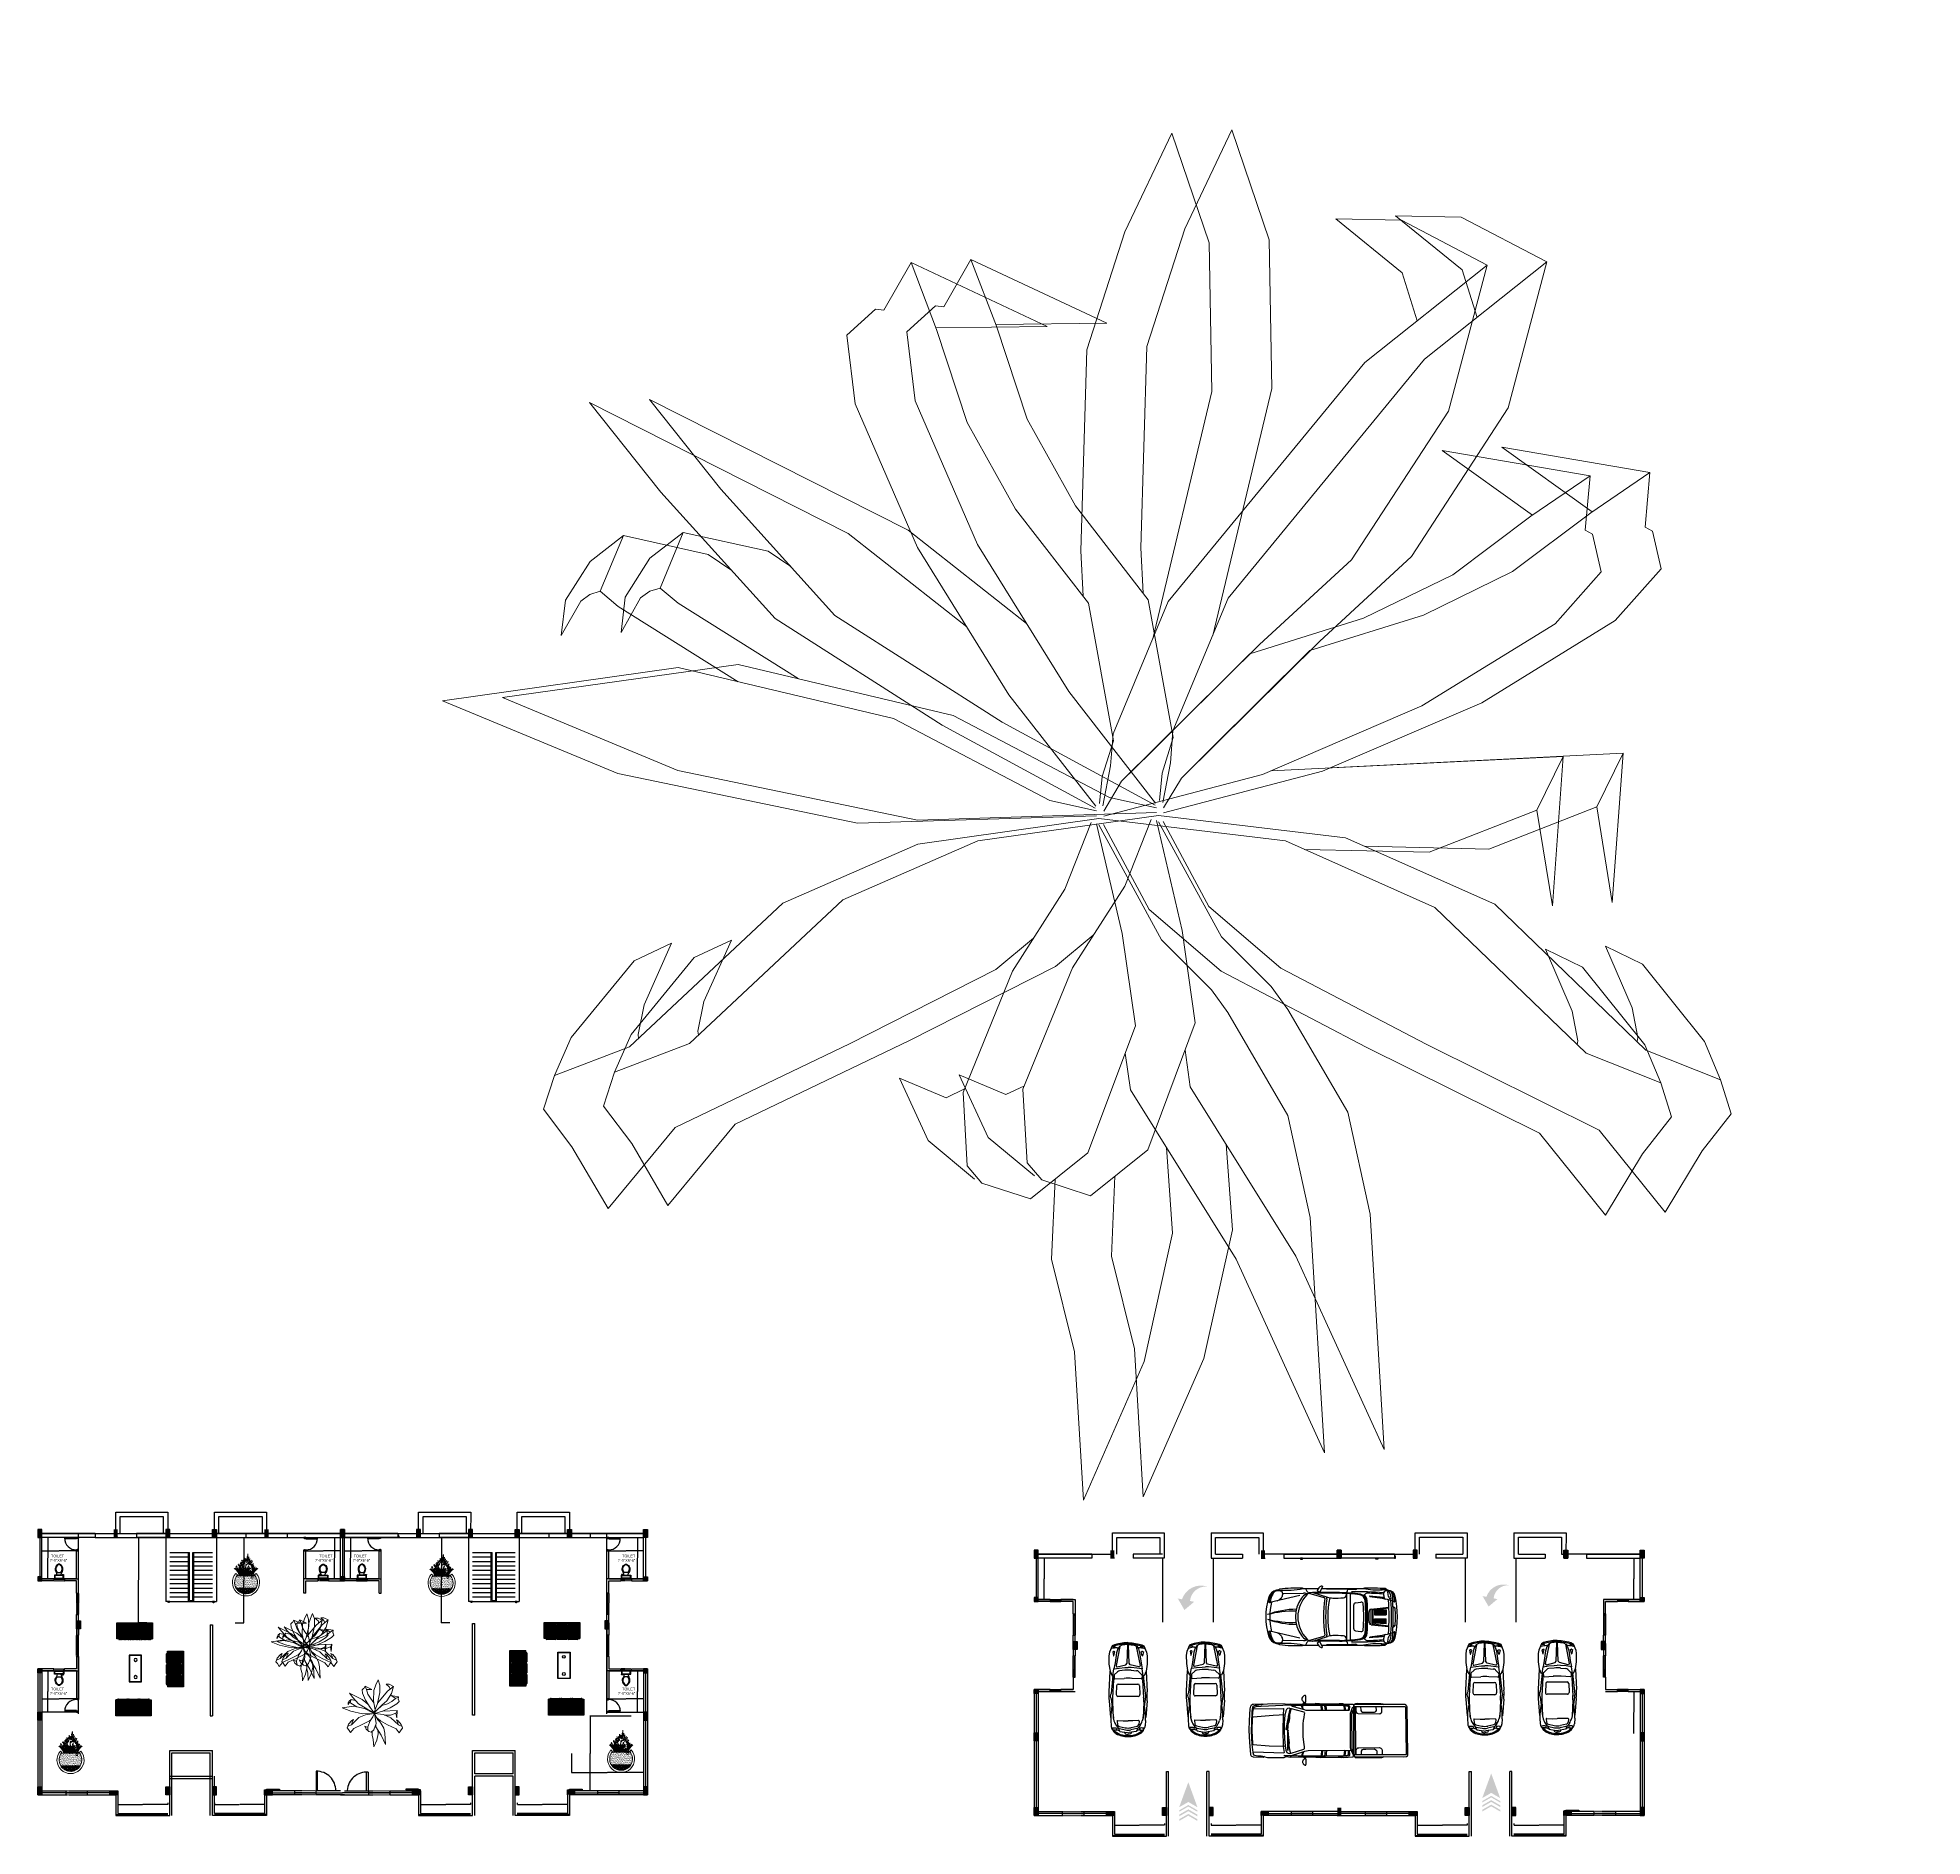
# Model space of a CAD drawing. Header units: metres. Extents: x -2370498 to 1228044, y -644254 to 236701.
# Drawn here: x -78843 to -74605, y 19180 to 23226 of the extents above; entities that cross this region are included whole.
import ezdxf

# ---------------------------------------------------------------- set-up
doc = ezdxf.new("R2010")
doc.units = ezdxf.units.M
doc.header["$MEASUREMENT"] = 0
doc.set_wipeout_variables(frame=1)
doc.linetypes.add('HIDDEN2', pattern=[0.1875, 0.125, -0.0625])
for name, color, linetype in [('Beam', 6, 'Continuous'), ('cad-block.com', 7, 'Continuous'), ('column', 156, 'Continuous'), ('dim', 192, 'Continuous'), ('Door', 3, 'Continuous'), ('funi', 22, 'Continuous'), ('Hatch', 253, 'Continuous'), ('stair', 6, 'Continuous'), ('text', 1, 'Continuous'), ('TOILET SAMBLE', 181, 'Continuous'), ('window', 5, 'HIDDEN2')]:
    doc.layers.add(name, color=color, linetype=linetype)
doc.layers.add('fl', color=7, linetype='Continuous', lineweight=9, true_color=0xa3d166)
doc.layers.add('Wall', color=7, linetype='Continuous', lineweight=30)
doc.styles.get("Standard").update_dxf_attribs({"font": 'arial.ttf'})
doc.dimstyles.get("Standard").update_dxf_attribs({"dimtxt": 0.18, "dimasz": 0.18, "dimexe": 0.18, "dimexo": 0.0625, "dimgap": 0.09, "dimtad": 0, "dimtih": 1, "dimtoh": 1, "dimdec": 1, "dimzin": 0, "dimdsep": 46, "dimlunit": 4, "dimtxsty": 'Standard', "dimcen": 0.09, "dimadec": 0, "dimazin": 0, "dimtfac": 1, "dimtdec": 1, "dimtofl": 0, "dimtmove": 0, "dimatfit": 3, "dimfxl": 1, "dimtolj": 1, "dimtzin": 0, "dimarcsym": 0})

# ---------------------------------------------------------------- blocks, each defined once
blk = doc.blocks.new('*D59')
at = {"layer": 'Defpoints', "color": 0, "transparency": 16777216}
for p in [(-78597.5, 19852.7), (-78616.5, 19660.7), (-78597.5, 19660.7)]:
    blk.add_point(p, dxfattribs=at)
at = {"layer": 'dim', "color": 0, "lineweight": -2, "transparency": 16777216}
for p, q in [((-78597.5, 19852.7), (-78616.7, 19852.7)), ((-78616.5, 19852.6), (-78616.5, 19756.9)), ((-78616.5, 19660.9), (-78616.5, 19756.5)), ((-78597.5, 19660.7), (-78616.7, 19660.7))]:
    blk.add_line(p, q, dxfattribs=at)
at = {"layer": 'dim', "color": 0, "transparency": 16777216}
for points in [[(-78616.5, 19852.6), (-78616.5, 19852.6), (-78616.5, 19852.7)], [(-78616.5, 19660.9), (-78616.5, 19660.9), (-78616.5, 19660.7)]]:
    blk.add_solid(points, dxfattribs=at)
at = {"layer": 'dim', "color": 0, "transparency": 16777216, "insert": (-78616.5, 19756.7), "char_height": 0.18, "attachment_point": 5}
blk.add_mtext("\\A1;16'", dxfattribs=at)
blk = doc.blocks.new('*D60')
at = {"layer": 'Defpoints', "color": 0, "transparency": 16777216}
for p in [(-78834.2, 19806.2), (-78756.2, 19822.6), (-78756.2, 19806.2)]:
    blk.add_point(p, dxfattribs=at)
at = {"layer": 'dim', "color": 0, "lineweight": -2, "transparency": 16777216}
for p, q in [((-78834.2, 19806.3), (-78834.2, 19822.7)), ((-78834, 19822.6), (-78795.5, 19822.6)), ((-78756.3, 19822.6), (-78794.8, 19822.6)), ((-78756.2, 19806.3), (-78756.2, 19822.7))]:
    blk.add_line(p, q, dxfattribs=at)
at = {"layer": 'dim', "color": 0, "transparency": 16777216}
for points in [[(-78834, 19822.6), (-78834, 19822.5), (-78834.2, 19822.6)], [(-78756.3, 19822.6), (-78756.3, 19822.5), (-78756.2, 19822.6)]]:
    blk.add_solid(points, dxfattribs=at)
at = {"layer": 'dim', "color": 0, "transparency": 16777216, "insert": (-78795.2, 19822.6), "char_height": 0.18, "attachment_point": 5}
blk.add_mtext('\\A1;6\'-6"', dxfattribs=at)
blk = doc.blocks.new('*D61')
at = {"layer": 'Defpoints', "color": 0, "transparency": 16777216}
for p in [(-78818.9, 19852.7), (-78820.7, 19759.7), (-78818.9, 19759.7)]:
    blk.add_point(p, dxfattribs=at)
at = {"layer": 'dim', "color": 0, "lineweight": -2, "transparency": 16777216}
for p, q in [((-78819, 19852.7), (-78820.8, 19852.7)), ((-78820.7, 19852.6), (-78820.7, 19806.4)), ((-78820.7, 19759.9), (-78820.7, 19806)), ((-78819, 19759.7), (-78820.8, 19759.7))]:
    blk.add_line(p, q, dxfattribs=at)
at = {"layer": 'dim', "color": 0, "transparency": 16777216}
for points in [[(-78820.7, 19852.6), (-78820.6, 19852.6), (-78820.7, 19852.7)], [(-78820.7, 19759.9), (-78820.6, 19759.9), (-78820.7, 19759.7)]]:
    blk.add_solid(points, dxfattribs=at)
at = {"layer": 'dim', "color": 0, "transparency": 16777216, "insert": (-78820.7, 19806.2), "char_height": 0.18, "attachment_point": 5}
blk.add_mtext('\\A1;7\'-9"', dxfattribs=at)
blk = doc.blocks.new('Toilet - top')
for p, q in [((-10, -8.5), (-8, -8.5)), ((-10, -9.5), (-10, -8.5)), ((-7, -9.5), (-10, -9.5)), ((-8, -8.5), (-8, -8)), ((-7, -8), (-7, -9.5)), ((-4, -8), (-6, -14)), ((4, -14), (-4, -14)), ((4, -8), (6, -14)), ((9.5, -6), (9.5, -2))]:
    blk.add_line(p, q)
blk.add_lwpolyline([(10.5, -8), (10.5, 0), (-10.5, 0), (-10.5, -8)], close=True)
for points in [[(-9.5, -2), (-9.5, -6)], [(8.5, -1), (-8.5, -1)], [(-8.5, -7), (8.5, -7)]]:
    blk.add_lwpolyline(points)
for centre, radius, start, end in [((-8.6, -1.9), 0.884, 81.8699, 188.1301), ((-8.6, -6.1), 0.884, 171.8699, 278.1301), ((3.5, -21.6), 12.2, 141.4691, 247.9714), ((4.2, -21.8), 11.3, 136.3677, 238.9468), ((0, -27.9), 4, 245.7318, 294.2682), ((0, -29), 4, 254.8605, 285.1395), ((-3.5, -21.6), 12.2, 292.0284, 38.5307), ((-4.2, -21.8), 11.3, 301.053, 43.6321), ((8.6, -1.9), 0.884, 351.8699, 98.1301), ((8.6, -6.1), 0.884, 261.8699, 8.1301)]:
    blk.add_arc(centre, radius, start, end)
blk = doc.blocks.new('*D62')
at = {"layer": 'Defpoints', "color": 0, "transparency": 16777216}
for p in [(-78663.2, 19256), (-78550.7, 19256), (-78550.7, 19252.2)]:
    blk.add_point(p, dxfattribs=at)
at = {"layer": 'dim', "color": 0, "lineweight": -2, "transparency": 16777216}
for p, q in [((-78663.2, 19255.9), (-78663.2, 19252)), ((-78663, 19252.2), (-78607.3, 19252.2)), ((-78550.8, 19252.2), (-78606.5, 19252.2)), ((-78550.7, 19255.9), (-78550.7, 19252))]:
    blk.add_line(p, q, dxfattribs=at)
at = {"layer": 'dim', "color": 0, "transparency": 16777216}
for points in [[(-78663, 19252.2), (-78663, 19252.2), (-78663.2, 19252.2)], [(-78550.8, 19252.2), (-78550.8, 19252.2), (-78550.7, 19252.2)]]:
    blk.add_solid(points, dxfattribs=at)
at = {"layer": 'dim', "color": 0, "transparency": 16777216, "insert": (-78606.9, 19252.2), "char_height": 0.18, "attachment_point": 5}
blk.add_mtext('\\A1;9\'-4{\\H1x;\\S1/2;}"', dxfattribs=at)
blk = doc.blocks.new('*D63')
at = {"layer": 'Defpoints', "color": 0, "transparency": 16777216}
for p in [(-78834.2, 19506.2), (-78756.2, 19506.2), (-78756.2, 19489.9)]:
    blk.add_point(p, dxfattribs=at)
at = {"layer": 'dim', "color": 0, "lineweight": -2, "transparency": 16777216}
for p, q in [((-78834.2, 19506.2), (-78834.2, 19489.7)), ((-78756.2, 19506.2), (-78756.2, 19489.7)), ((-78834, 19489.9), (-78795.5, 19489.9)), ((-78756.3, 19489.9), (-78794.8, 19489.9))]:
    blk.add_line(p, q, dxfattribs=at)
at = {"layer": 'dim', "color": 0, "transparency": 16777216}
for points in [[(-78834, 19489.9), (-78834, 19489.9), (-78834.2, 19489.9)], [(-78756.3, 19489.9), (-78756.3, 19489.9), (-78756.2, 19489.9)]]:
    blk.add_solid(points, dxfattribs=at)
at = {"layer": 'dim', "color": 0, "transparency": 16777216, "insert": (-78795.2, 19489.9), "char_height": 0.18, "attachment_point": 5}
blk.add_mtext('\\A1;6\'-6"', dxfattribs=at)
blk = doc.blocks.new('*D64')
at = {"layer": 'Defpoints', "color": 0, "transparency": 16777216}
for p in [(-78820.7, 19552.7), (-78818.9, 19552.7), (-78818.9, 19459.7)]:
    blk.add_point(p, dxfattribs=at)
at = {"layer": 'dim', "color": 0, "lineweight": -2, "transparency": 16777216}
for p, q in [((-78819, 19552.7), (-78820.8, 19552.7)), ((-78820.7, 19552.6), (-78820.7, 19506.4)), ((-78820.7, 19459.9), (-78820.7, 19506)), ((-78819, 19459.7), (-78820.8, 19459.7))]:
    blk.add_line(p, q, dxfattribs=at)
at = {"layer": 'dim', "color": 0, "transparency": 16777216}
for points in [[(-78820.7, 19552.6), (-78820.6, 19552.6), (-78820.7, 19552.7)], [(-78820.7, 19459.9), (-78820.6, 19459.9), (-78820.7, 19459.7)]]:
    blk.add_solid(points, dxfattribs=at)
at = {"layer": 'dim', "color": 0, "transparency": 16777216, "insert": (-78820.7, 19506.2), "char_height": 0.18, "attachment_point": 5}
blk.add_mtext('\\A1;7\'-9"', dxfattribs=at)
blk = doc.blocks.new('*D69')
at = {"layer": 'Defpoints', "color": 0, "transparency": 16777216}
for p in [(-78398.9, 19852.7), (-78398.9, 19660.7), (-78379.8, 19660.7)]:
    blk.add_point(p, dxfattribs=at)
at = {"layer": 'dim', "color": 0, "lineweight": -2, "transparency": 16777216}
for p, q in [((-78398.8, 19852.7), (-78379.7, 19852.7)), ((-78379.8, 19852.6), (-78379.8, 19756.9)), ((-78379.8, 19660.9), (-78379.8, 19756.5)), ((-78398.8, 19660.7), (-78379.7, 19660.7))]:
    blk.add_line(p, q, dxfattribs=at)
at = {"layer": 'dim', "color": 0, "transparency": 16777216}
for points in [[(-78379.9, 19852.6), (-78379.8, 19852.6), (-78379.8, 19852.7)], [(-78379.9, 19660.9), (-78379.8, 19660.9), (-78379.8, 19660.7)]]:
    blk.add_solid(points, dxfattribs=at)
at = {"layer": 'dim', "color": 0, "transparency": 16777216, "insert": (-78379.8, 19756.7), "char_height": 0.18, "attachment_point": 5}
blk.add_mtext("\\A1;16'", dxfattribs=at)
blk = doc.blocks.new('*D70')
at = {"layer": 'Defpoints', "color": 0, "transparency": 16777216}
for p in [(-78240.2, 19822.6), (-78240.2, 19806.2), (-78162.2, 19806.2)]:
    blk.add_point(p, dxfattribs=at)
at = {"layer": 'dim', "color": 0, "lineweight": -2, "transparency": 16777216}
for p, q in [((-78240.2, 19806.3), (-78240.2, 19822.7)), ((-78240, 19822.6), (-78201.5, 19822.6)), ((-78162.3, 19822.6), (-78200.8, 19822.6)), ((-78162.2, 19806.3), (-78162.2, 19822.7))]:
    blk.add_line(p, q, dxfattribs=at)
at = {"layer": 'dim', "color": 0, "transparency": 16777216}
for points in [[(-78240, 19822.6), (-78240, 19822.5), (-78240.2, 19822.6)], [(-78162.3, 19822.6), (-78162.3, 19822.5), (-78162.2, 19822.6)]]:
    blk.add_solid(points, dxfattribs=at)
at = {"layer": 'dim', "color": 0, "transparency": 16777216, "insert": (-78201.2, 19822.6), "char_height": 0.18, "attachment_point": 5}
blk.add_mtext('\\A1;6\'-6"', dxfattribs=at)
blk = doc.blocks.new('*D71')
at = {"layer": 'Defpoints', "color": 0, "transparency": 16777216}
for p in [(-78177.4, 19852.7), (-78177.4, 19759.7), (-78175.7, 19759.7)]:
    blk.add_point(p, dxfattribs=at)
at = {"layer": 'dim', "color": 0, "lineweight": -2, "transparency": 16777216}
for p, q in [((-78177.4, 19852.7), (-78175.5, 19852.7)), ((-78175.7, 19852.6), (-78175.7, 19806.4)), ((-78175.7, 19759.9), (-78175.7, 19806)), ((-78177.4, 19759.7), (-78175.5, 19759.7))]:
    blk.add_line(p, q, dxfattribs=at)
at = {"layer": 'dim', "color": 0, "transparency": 16777216}
for points in [[(-78175.7, 19852.6), (-78175.6, 19852.6), (-78175.7, 19852.7)], [(-78175.7, 19759.9), (-78175.6, 19759.9), (-78175.7, 19759.7)]]:
    blk.add_solid(points, dxfattribs=at)
at = {"layer": 'dim', "color": 0, "transparency": 16777216, "insert": (-78175.7, 19806.2), "char_height": 0.18, "attachment_point": 5}
blk.add_mtext('\\A1;7\'-9"', dxfattribs=at)
blk = doc.blocks.new('*D65')
at = {"layer": 'Defpoints', "color": 0, "transparency": 16777216}
for p in [(-78445.7, 19256), (-78445.7, 19252.2), (-78333.2, 19256)]:
    blk.add_point(p, dxfattribs=at)
at = {"layer": 'dim', "color": 0, "lineweight": -2, "transparency": 16777216}
for p, q in [((-78445.7, 19255.9), (-78445.7, 19252)), ((-78445.5, 19252.2), (-78389.8, 19252.2)), ((-78333.3, 19252.2), (-78389, 19252.2)), ((-78333.2, 19255.9), (-78333.2, 19252))]:
    blk.add_line(p, q, dxfattribs=at)
at = {"layer": 'dim', "color": 0, "transparency": 16777216}
for points in [[(-78445.5, 19252.2), (-78445.5, 19252.2), (-78445.7, 19252.2)], [(-78333.3, 19252.2), (-78333.3, 19252.2), (-78333.2, 19252.2)]]:
    blk.add_solid(points, dxfattribs=at)
at = {"layer": 'dim', "color": 0, "transparency": 16777216, "insert": (-78389.4, 19252.2), "char_height": 0.18, "attachment_point": 5}
blk.add_mtext('\\A1;9\'-4{\\H1x;\\S1/2;}"', dxfattribs=at)
blk = doc.blocks.new('*D66')
at = {"layer": 'Defpoints', "color": 0, "transparency": 16777216}
for p in [(-77916.5, 19852.7), (-77935.5, 19660.7), (-77916.5, 19660.7)]:
    blk.add_point(p, dxfattribs=at)
at = {"layer": 'dim', "color": 0, "lineweight": -2, "transparency": 16777216}
for p, q in [((-77916.5, 19852.7), (-77935.7, 19852.7)), ((-77935.5, 19852.6), (-77935.5, 19756.9)), ((-77935.5, 19660.9), (-77935.5, 19756.5)), ((-77916.5, 19660.7), (-77935.7, 19660.7))]:
    blk.add_line(p, q, dxfattribs=at)
at = {"layer": 'dim', "color": 0, "transparency": 16777216}
for points in [[(-77935.5, 19852.6), (-77935.5, 19852.6), (-77935.5, 19852.7)], [(-77935.5, 19660.9), (-77935.5, 19660.9), (-77935.5, 19660.7)]]:
    blk.add_solid(points, dxfattribs=at)
at = {"layer": 'dim', "color": 0, "transparency": 16777216, "insert": (-77935.5, 19756.7), "char_height": 0.18, "attachment_point": 5}
blk.add_mtext("\\A1;16'", dxfattribs=at)
blk = doc.blocks.new('*D67')
at = {"layer": 'Defpoints', "color": 0, "transparency": 16777216}
for p in [(-78153.2, 19806.2), (-78075.2, 19822.6), (-78075.2, 19806.2)]:
    blk.add_point(p, dxfattribs=at)
at = {"layer": 'dim', "color": 0, "lineweight": -2, "transparency": 16777216}
for p, q in [((-78153.2, 19806.3), (-78153.2, 19822.7)), ((-78153, 19822.6), (-78114.5, 19822.6)), ((-78075.3, 19822.6), (-78113.8, 19822.6)), ((-78075.2, 19806.3), (-78075.2, 19822.7))]:
    blk.add_line(p, q, dxfattribs=at)
at = {"layer": 'dim', "color": 0, "transparency": 16777216}
for points in [[(-78153, 19822.6), (-78153, 19822.5), (-78153.2, 19822.6)], [(-78075.3, 19822.6), (-78075.3, 19822.5), (-78075.2, 19822.6)]]:
    blk.add_solid(points, dxfattribs=at)
at = {"layer": 'dim', "color": 0, "transparency": 16777216, "insert": (-78114.2, 19822.6), "char_height": 0.18, "attachment_point": 5}
blk.add_mtext('\\A1;6\'-6"', dxfattribs=at)
blk = doc.blocks.new('*D68')
at = {"layer": 'Defpoints', "color": 0, "transparency": 16777216}
for p in [(-78137.9, 19852.7), (-78139.7, 19759.7), (-78137.9, 19759.7)]:
    blk.add_point(p, dxfattribs=at)
at = {"layer": 'dim', "color": 0, "lineweight": -2, "transparency": 16777216}
for p, q in [((-78138, 19852.7), (-78139.8, 19852.7)), ((-78139.7, 19852.6), (-78139.7, 19806.4)), ((-78139.7, 19759.9), (-78139.7, 19806)), ((-78138, 19759.7), (-78139.8, 19759.7))]:
    blk.add_line(p, q, dxfattribs=at)
at = {"layer": 'dim', "color": 0, "transparency": 16777216}
for points in [[(-78139.7, 19852.6), (-78139.6, 19852.6), (-78139.7, 19852.7)], [(-78139.7, 19759.9), (-78139.6, 19759.9), (-78139.7, 19759.7)]]:
    blk.add_solid(points, dxfattribs=at)
at = {"layer": 'dim', "color": 0, "transparency": 16777216, "insert": (-78139.7, 19806.2), "char_height": 0.18, "attachment_point": 5}
blk.add_mtext('\\A1;7\'-9"', dxfattribs=at)
blk = doc.blocks.new('*D72')
at = {"layer": 'Defpoints', "color": 0, "transparency": 16777216}
for p in [(-77982.2, 19256), (-77869.7, 19256), (-77869.7, 19252.2)]:
    blk.add_point(p, dxfattribs=at)
at = {"layer": 'dim', "color": 0, "lineweight": -2, "transparency": 16777216}
for p, q in [((-77982.2, 19255.9), (-77982.2, 19252)), ((-77982, 19252.2), (-77926.3, 19252.2)), ((-77869.8, 19252.2), (-77925.5, 19252.2)), ((-77869.7, 19255.9), (-77869.7, 19252))]:
    blk.add_line(p, q, dxfattribs=at)
at = {"layer": 'dim', "color": 0, "transparency": 16777216}
for points in [[(-77982, 19252.2), (-77982, 19252.2), (-77982.2, 19252.2)], [(-77869.8, 19252.2), (-77869.8, 19252.2), (-77869.7, 19252.2)]]:
    blk.add_solid(points, dxfattribs=at)
at = {"layer": 'dim', "color": 0, "transparency": 16777216, "insert": (-77925.9, 19252.2), "char_height": 0.18, "attachment_point": 5}
blk.add_mtext('\\A1;9\'-4{\\H1x;\\S1/2;}"', dxfattribs=at)
blk = doc.blocks.new('*D73')
at = {"layer": 'Defpoints', "color": 0, "transparency": 16777216}
for p in [(-77559.2, 19822.6), (-77559.2, 19806.2), (-77481.2, 19806.2)]:
    blk.add_point(p, dxfattribs=at)
at = {"layer": 'dim', "color": 0, "lineweight": -2, "transparency": 16777216}
for p, q in [((-77559.2, 19806.3), (-77559.2, 19822.7)), ((-77559, 19822.6), (-77520.5, 19822.6)), ((-77481.3, 19822.6), (-77519.8, 19822.6)), ((-77481.2, 19806.3), (-77481.2, 19822.7))]:
    blk.add_line(p, q, dxfattribs=at)
at = {"layer": 'dim', "color": 0, "transparency": 16777216}
for points in [[(-77559, 19822.6), (-77559, 19822.5), (-77559.2, 19822.6)], [(-77481.3, 19822.6), (-77481.3, 19822.5), (-77481.2, 19822.6)]]:
    blk.add_solid(points, dxfattribs=at)
at = {"layer": 'dim', "color": 0, "transparency": 16777216, "insert": (-77520.2, 19822.6), "char_height": 0.18, "attachment_point": 5}
blk.add_mtext('\\A1;6\'-6"', dxfattribs=at)
blk = doc.blocks.new('*D74')
at = {"layer": 'Defpoints', "color": 0, "transparency": 16777216}
for p in [(-77496.4, 19852.7), (-77496.4, 19759.7), (-77494.7, 19759.7)]:
    blk.add_point(p, dxfattribs=at)
at = {"layer": 'dim', "color": 0, "lineweight": -2, "transparency": 16777216}
for p, q in [((-77496.4, 19852.7), (-77494.5, 19852.7)), ((-77494.7, 19852.6), (-77494.7, 19806.4)), ((-77494.7, 19759.9), (-77494.7, 19806)), ((-77496.4, 19759.7), (-77494.5, 19759.7))]:
    blk.add_line(p, q, dxfattribs=at)
at = {"layer": 'dim', "color": 0, "transparency": 16777216}
for points in [[(-77494.7, 19852.6), (-77494.6, 19852.6), (-77494.7, 19852.7)], [(-77494.7, 19759.9), (-77494.6, 19759.9), (-77494.7, 19759.7)]]:
    blk.add_solid(points, dxfattribs=at)
at = {"layer": 'dim', "color": 0, "transparency": 16777216, "insert": (-77494.7, 19806.2), "char_height": 0.18, "attachment_point": 5}
blk.add_mtext('\\A1;7\'-9"', dxfattribs=at)
blk = doc.blocks.new('*D75')
at = {"layer": 'Defpoints', "color": 0, "transparency": 16777216}
for p in [(-77643.2, 19366.7), (-77481.2, 19366.7), (-77643.2, 19324)]:
    blk.add_point(p, dxfattribs=at)
at = {"layer": 'dim', "color": 0, "lineweight": -2, "transparency": 16777216}
for p, q in [((-77643.2, 19366.7), (-77643.2, 19323.8)), ((-77481.2, 19366.7), (-77481.2, 19323.8)), ((-77643, 19324), (-77562.6, 19324)), ((-77481.3, 19324), (-77561.8, 19324))]:
    blk.add_line(p, q, dxfattribs=at)
at = {"layer": 'dim', "color": 0, "transparency": 16777216}
for points in [[(-77643, 19324), (-77643, 19324), (-77643.2, 19324)], [(-77481.3, 19324), (-77481.3, 19324), (-77481.2, 19324)]]:
    blk.add_solid(points, dxfattribs=at)
at = {"layer": 'dim', "color": 0, "transparency": 16777216, "insert": (-77562.2, 19324), "char_height": 0.18, "attachment_point": 5}
blk.add_mtext('\\A1;13\'-6"', dxfattribs=at)
blk = doc.blocks.new('*D76')
at = {"layer": 'Defpoints', "color": 0, "transparency": 16777216}
for p in [(-77601.2, 19450.7), (-77508.5, 19450.7), (-77508.5, 19282.7)]:
    blk.add_point(p, dxfattribs=at)
at = {"layer": 'dim', "color": 0, "lineweight": -2, "transparency": 16777216}
for p, q in [((-77508.6, 19450.7), (-77601.3, 19450.7)), ((-77601.2, 19450.6), (-77601.2, 19366.9)), ((-77601.2, 19282.9), (-77601.2, 19366.6)), ((-77508.6, 19282.7), (-77601.3, 19282.7))]:
    blk.add_line(p, q, dxfattribs=at)
at = {"layer": 'dim', "color": 0, "transparency": 16777216}
for points in [[(-77601.2, 19450.6), (-77601.1, 19450.6), (-77601.2, 19450.7)], [(-77601.2, 19282.9), (-77601.1, 19282.9), (-77601.2, 19282.7)]]:
    blk.add_solid(points, dxfattribs=at)
at = {"layer": 'dim', "color": 0, "transparency": 16777216, "insert": (-77601.2, 19366.7), "char_height": 0.18, "attachment_point": 5}
blk.add_mtext("\\A1;14'", dxfattribs=at)
blk = doc.blocks.new('*D77')
at = {"layer": 'Defpoints', "color": 0, "transparency": 16777216}
for p in [(-77764.7, 19256), (-77764.7, 19252.2), (-77652.2, 19256)]:
    blk.add_point(p, dxfattribs=at)
at = {"layer": 'dim', "color": 0, "lineweight": -2, "transparency": 16777216}
for p, q in [((-77764.7, 19255.9), (-77764.7, 19252)), ((-77764.5, 19252.2), (-77708.8, 19252.2)), ((-77652.3, 19252.2), (-77708, 19252.2)), ((-77652.2, 19255.9), (-77652.2, 19252))]:
    blk.add_line(p, q, dxfattribs=at)
at = {"layer": 'dim', "color": 0, "transparency": 16777216}
for points in [[(-77764.5, 19252.2), (-77764.5, 19252.2), (-77764.7, 19252.2)], [(-77652.3, 19252.2), (-77652.3, 19252.2), (-77652.2, 19252.2)]]:
    blk.add_solid(points, dxfattribs=at)
at = {"layer": 'dim', "color": 0, "transparency": 16777216, "insert": (-77708.4, 19252.2), "char_height": 0.18, "attachment_point": 5}
blk.add_mtext('\\A1;9\'-4{\\H1x;\\S1/2;}"', dxfattribs=at)
blk = doc.blocks.new('*D78')
at = {"layer": 'Defpoints', "color": 0, "transparency": 16777216}
for p in [(-77559.2, 19506.2), (-77481.2, 19506.2), (-77559.2, 19489.9)]:
    blk.add_point(p, dxfattribs=at)
at = {"layer": 'dim', "color": 0, "lineweight": -2, "transparency": 16777216}
for p, q in [((-77559.2, 19506.2), (-77559.2, 19489.7)), ((-77481.2, 19506.2), (-77481.2, 19489.7)), ((-77559, 19489.9), (-77520.5, 19489.9)), ((-77481.3, 19489.9), (-77519.8, 19489.9))]:
    blk.add_line(p, q, dxfattribs=at)
at = {"layer": 'dim', "color": 0, "transparency": 16777216}
for points in [[(-77559, 19489.9), (-77559, 19489.9), (-77559.2, 19489.9)], [(-77481.3, 19489.9), (-77481.3, 19489.9), (-77481.2, 19489.9)]]:
    blk.add_solid(points, dxfattribs=at)
at = {"layer": 'dim', "color": 0, "transparency": 16777216, "insert": (-77520.2, 19489.9), "char_height": 0.18, "attachment_point": 5}
blk.add_mtext('\\A1;6\'-6"', dxfattribs=at)
blk = doc.blocks.new('*D79')
at = {"layer": 'Defpoints', "color": 0, "transparency": 16777216}
for p in [(-77496.4, 19552.7), (-77494.7, 19552.7), (-77496.4, 19459.7)]:
    blk.add_point(p, dxfattribs=at)
at = {"layer": 'dim', "color": 0, "lineweight": -2, "transparency": 16777216}
for p, q in [((-77496.4, 19552.7), (-77494.5, 19552.7)), ((-77494.7, 19552.6), (-77494.7, 19506.4)), ((-77494.7, 19459.9), (-77494.7, 19506)), ((-77496.4, 19459.7), (-77494.5, 19459.7))]:
    blk.add_line(p, q, dxfattribs=at)
at = {"layer": 'dim', "color": 0, "transparency": 16777216}
for points in [[(-77494.7, 19552.6), (-77494.6, 19552.6), (-77494.7, 19552.7)], [(-77494.7, 19459.9), (-77494.6, 19459.9), (-77494.7, 19459.7)]]:
    blk.add_solid(points, dxfattribs=at)
at = {"layer": 'dim', "color": 0, "transparency": 16777216, "insert": (-77494.7, 19506.2), "char_height": 0.18, "attachment_point": 5}
blk.add_mtext('\\A1;7\'-9"', dxfattribs=at)
blk = doc.blocks.new('*D80')
at = {"layer": 'Defpoints', "color": 0, "transparency": 16777216}
for p in [(-76577.9, 19805.9), (-76579.7, 19712.9), (-76577.9, 19712.9)]:
    blk.add_point(p, dxfattribs=at)
at = {"layer": 'dim', "color": 0, "lineweight": -2, "transparency": 16777216}
for p, q in [((-76578, 19805.9), (-76579.8, 19805.9)), ((-76579.7, 19805.7), (-76579.7, 19759.6)), ((-76579.7, 19713.1), (-76579.7, 19759.2)), ((-76578, 19712.9), (-76579.8, 19712.9))]:
    blk.add_line(p, q, dxfattribs=at)
at = {"layer": 'dim', "color": 0, "transparency": 16777216}
for points in [[(-76579.7, 19805.7), (-76579.6, 19805.7), (-76579.7, 19805.9)], [(-76579.7, 19713.1), (-76579.6, 19713.1), (-76579.7, 19712.9)]]:
    blk.add_solid(points, dxfattribs=at)
at = {"layer": 'dim', "color": 0, "transparency": 16777216, "insert": (-76579.7, 19759.4), "char_height": 0.18, "attachment_point": 5}
blk.add_mtext('\\A1;7\'-9"', dxfattribs=at)
blk = doc.blocks.new('*D81')
at = {"layer": 'Defpoints', "color": 0, "transparency": 16777216}
for p in [(-76422.2, 19209.1), (-76309.7, 19209.1), (-76309.7, 19205.3)]:
    blk.add_point(p, dxfattribs=at)
at = {"layer": 'dim', "color": 0, "lineweight": -2, "transparency": 16777216}
for p, q in [((-76422.2, 19209.1), (-76422.2, 19205.2)), ((-76422, 19205.3), (-76366.3, 19205.3)), ((-76309.8, 19205.3), (-76365.5, 19205.3)), ((-76309.7, 19209.1), (-76309.7, 19205.2))]:
    blk.add_line(p, q, dxfattribs=at)
at = {"layer": 'dim', "color": 0, "transparency": 16777216}
for points in [[(-76422, 19205.4), (-76422, 19205.3), (-76422.2, 19205.3)], [(-76309.8, 19205.4), (-76309.8, 19205.3), (-76309.7, 19205.3)]]:
    blk.add_solid(points, dxfattribs=at)
at = {"layer": 'dim', "color": 0, "transparency": 16777216, "insert": (-76365.9, 19205.3), "char_height": 0.18, "attachment_point": 5}
blk.add_mtext('\\A1;9\'-4{\\H1x;\\S1/2;}"', dxfattribs=at)
blk = doc.blocks.new('*D82')
at = {"layer": 'Defpoints', "color": 0, "transparency": 16777216}
for p in [(-76204.7, 19209.1), (-76204.7, 19205.3), (-76092.2, 19209.1)]:
    blk.add_point(p, dxfattribs=at)
at = {"layer": 'dim', "color": 0, "lineweight": -2, "transparency": 16777216}
for p, q in [((-76204.7, 19209.1), (-76204.7, 19205.2)), ((-76204.5, 19205.3), (-76148.8, 19205.3)), ((-76092.3, 19205.3), (-76148, 19205.3)), ((-76092.2, 19209.1), (-76092.2, 19205.2))]:
    blk.add_line(p, q, dxfattribs=at)
at = {"layer": 'dim', "color": 0, "transparency": 16777216}
for points in [[(-76204.5, 19205.4), (-76204.5, 19205.3), (-76204.7, 19205.3)], [(-76092.3, 19205.4), (-76092.3, 19205.3), (-76092.2, 19205.3)]]:
    blk.add_solid(points, dxfattribs=at)
at = {"layer": 'dim', "color": 0, "transparency": 16777216, "insert": (-76148.4, 19205.3), "char_height": 0.18, "attachment_point": 5}
blk.add_mtext('\\A1;9\'-4{\\H1x;\\S1/2;}"', dxfattribs=at)
blk = doc.blocks.new('*D83')
at = {"layer": 'Defpoints', "color": 0, "transparency": 16777216}
for p in [(-75741.2, 19209.1), (-75628.7, 19209.1), (-75628.7, 19205.3)]:
    blk.add_point(p, dxfattribs=at)
at = {"layer": 'dim', "color": 0, "lineweight": -2, "transparency": 16777216}
for p, q in [((-75741.2, 19209.1), (-75741.2, 19205.2)), ((-75741, 19205.3), (-75685.3, 19205.3)), ((-75628.8, 19205.3), (-75684.5, 19205.3)), ((-75628.7, 19209.1), (-75628.7, 19205.2))]:
    blk.add_line(p, q, dxfattribs=at)
at = {"layer": 'dim', "color": 0, "transparency": 16777216}
for points in [[(-75741, 19205.4), (-75741, 19205.3), (-75741.2, 19205.3)], [(-75628.8, 19205.4), (-75628.8, 19205.3), (-75628.7, 19205.3)]]:
    blk.add_solid(points, dxfattribs=at)
at = {"layer": 'dim', "color": 0, "transparency": 16777216, "insert": (-75684.9, 19205.3), "char_height": 0.18, "attachment_point": 5}
blk.add_mtext('\\A1;9\'-4{\\H1x;\\S1/2;}"', dxfattribs=at)
blk = doc.blocks.new('*D84')
at = {"layer": 'Defpoints', "color": 0, "transparency": 16777216}
for p in [(-75255.4, 19805.9), (-75255.4, 19712.9), (-75253.7, 19712.9)]:
    blk.add_point(p, dxfattribs=at)
at = {"layer": 'dim', "color": 0, "lineweight": -2, "transparency": 16777216}
for p, q in [((-75255.3, 19805.9), (-75253.5, 19805.9)), ((-75253.7, 19805.7), (-75253.7, 19759.6)), ((-75253.7, 19713.1), (-75253.7, 19759.2)), ((-75255.3, 19712.9), (-75253.5, 19712.9))]:
    blk.add_line(p, q, dxfattribs=at)
at = {"layer": 'dim', "color": 0, "transparency": 16777216}
for points in [[(-75253.7, 19805.7), (-75253.6, 19805.7), (-75253.7, 19805.9)], [(-75253.7, 19713.1), (-75253.6, 19713.1), (-75253.7, 19712.9)]]:
    blk.add_solid(points, dxfattribs=at)
at = {"layer": 'dim', "color": 0, "transparency": 16777216, "insert": (-75253.7, 19759.4), "char_height": 0.18, "attachment_point": 5}
blk.add_mtext('\\A1;7\'-9"', dxfattribs=at)
blk = doc.blocks.new('*D85')
at = {"layer": 'Defpoints', "color": 0, "transparency": 16777216}
for p in [(-75523.7, 19209.1), (-75523.7, 19205.3), (-75411.2, 19209.1)]:
    blk.add_point(p, dxfattribs=at)
at = {"layer": 'dim', "color": 0, "lineweight": -2, "transparency": 16777216}
for p, q in [((-75523.7, 19209.1), (-75523.7, 19205.2)), ((-75523.5, 19205.3), (-75467.8, 19205.3)), ((-75411.3, 19205.3), (-75467, 19205.3)), ((-75411.2, 19209.1), (-75411.2, 19205.2))]:
    blk.add_line(p, q, dxfattribs=at)
at = {"layer": 'dim', "color": 0, "transparency": 16777216}
for points in [[(-75523.5, 19205.4), (-75523.5, 19205.3), (-75523.7, 19205.3)], [(-75411.3, 19205.4), (-75411.3, 19205.3), (-75411.2, 19205.3)]]:
    blk.add_solid(points, dxfattribs=at)
at = {"layer": 'dim', "color": 0, "transparency": 16777216, "insert": (-75467.4, 19205.3), "char_height": 0.18, "attachment_point": 5}
blk.add_mtext('\\A1;9\'-4{\\H1x;\\S1/2;}"', dxfattribs=at)
blk = doc.blocks.new('*D86')
at = {"layer": 'Defpoints', "color": 0, "transparency": 16777216}
for p in [(-75255.4, 19505.9), (-75253.7, 19505.9), (-75255.4, 19412.9)]:
    blk.add_point(p, dxfattribs=at)
at = {"layer": 'dim', "color": 0, "lineweight": -2, "transparency": 16777216}
for p, q in [((-75255.3, 19505.9), (-75253.5, 19505.9)), ((-75253.7, 19505.7), (-75253.7, 19459.6)), ((-75253.7, 19413.1), (-75253.7, 19459.2)), ((-75255.3, 19412.9), (-75253.5, 19412.9))]:
    blk.add_line(p, q, dxfattribs=at)
at = {"layer": 'dim', "color": 0, "transparency": 16777216}
for points in [[(-75253.7, 19505.7), (-75253.6, 19505.7), (-75253.7, 19505.9)], [(-75253.7, 19413.1), (-75253.6, 19413.1), (-75253.7, 19412.9)]]:
    blk.add_solid(points, dxfattribs=at)
at = {"layer": 'dim', "color": 0, "transparency": 16777216, "insert": (-75253.7, 19459.4), "char_height": 0.18, "attachment_point": 5}
blk.add_mtext('\\A1;7\'-9"', dxfattribs=at)
blk = doc.blocks.new('TABEL')
at = {"layer": 'funi'}
for points in [[(345, -136.6), (372.5, -136.6), (372.5, -196.1), (345, -196.1)], [(345.5, -137.1), (372, -137.1), (372, -195.6), (345.5, -195.6)]]:
    blk.add_lwpolyline(points, close=True, dxfattribs=at)
at = {"layer": 'funi', "color": 7}
for centre in [(358.2, -147), (358.2, -185.7)]:
    blk.add_circle(centre, 3.27, dxfattribs=at)
blk = doc.blocks.new('SOFA')
at = {"true_color": 0xcd6928}
h = blk.add_hatch(color=32, dxfattribs=at)
h.dxf.hatch_style = 1
h.paths.add_polyline_path([(80, 0), (0, 0), (0, -3), (28.2, -3), (80, -3)])
h.paths.add_polyline_path([(3, -3), (0, -3), (0, -36), (3, -36)])
h.paths.add_polyline_path([(80, -3), (77, -3), (77, -36), (80, -36)])
at = {"true_color": 0xd7ebd2}
h = blk.add_hatch(color=254, dxfattribs=at)
h.dxf.hatch_style = 1
h.paths.add_polyline_path([(28.2, -3), (3, -3), (3, -36), (4, -36), (4, -7, -0.414214), (6, -5), (25.2, -5, -0.414214), (27.2, -7), (27.2, -36), (28.2, -36), (28.2, -7, -0.414214), (30.2, -5), (49.8, -5, -0.414214), (51.8, -7), (51.8, -36), (52.8, -36), (52.8, -7, -0.414214), (54.8, -5), (74, -5, -0.414214), (76, -7), (76, -36), (77, -36), (77, -3)])
at = {"true_color": 0xadddf7}
h = blk.add_hatch(dxfattribs=at)
h.set_pattern_fill('CROSS', color=141, scale=6)
h.set_pattern_definition([(0, (-367.0398, -108.1335), (1.5, 1.5), [0.75, -2.25]), (90, (-366.6648, -108.5085), (-1.5, 1.5), [0.75, -2.25])])
h.paths.add_polyline_path([(27.2, -7, 0.414214), (25.2, -5), (6, -5, 0.414214), (4, -7), (4, -36, 0.414214), (6, -38), (25.2, -38, 0.414214), (27.2, -36)])
h.paths.add_polyline_path([(51.8, -7, 0.414214), (49.8, -5), (30.2, -5, 0.414214), (28.2, -7), (28.2, -36, 0.414214), (30.2, -38), (49.8, -38, 0.414214), (51.8, -36)])
h.paths.add_polyline_path([(52.8, -36, 0.414214), (54.8, -38), (74, -38, 0.414214), (76, -36), (76, -7, 0.414214), (74, -5), (54.8, -5, 0.414214), (52.8, -7)])
for p, q in [((0, 0), (80, 0)), ((0, -36), (0, 0)), ((80, 0), (80, -36)), ((0, -3), (28.2, -3)), ((4, -36), (0, -36)), ((3, -36), (3, -3)), ((4, -36), (4, -7)), ((6, -5), (25.2, -5)), ((25.2, -38), (6, -38)), ((27.2, -36), (27.2, -7)), ((27.2, -36), (28.2, -36)), ((28.2, -3), (80, -3)), ((28.2, -36), (28.2, -7)), ((30.2, -5), (49.8, -5)), ((49.8, -38), (30.2, -38)), ((51.8, -36), (51.8, -7)), ((52.8, -36), (51.8, -36)), ((52.8, -36), (52.8, -7)), ((54.8, -5), (74, -5)), ((74, -38), (54.8, -38)), ((76, -7), (76, -36)), ((76, -36), (80, -36)), ((77, -3), (77, -36))]:
    blk.add_line(p, q)
for centre, start, end in [((6, -7), 90, 180), ((6, -36), 180, 270), ((25.2, -7), 0, 90), ((25.2, -36), 270, 0), ((30.2, -7), 90, 180), ((30.2, -36), 180, 270), ((49.8, -7), 0, 90), ((49.8, -36), 270, 0), ((54.8, -7), 90, 180), ((54.8, -36), 180, 270), ((74, -7), 0, 90), ((74, -36), 270, 0)]:
    blk.add_arc(centre, 2, start, end)
blk = doc.blocks.new('A$C3F5B618A')
for p, q in [((360, 1698), (406, 1725)), ((1099, 1744), (1081, 1750)), ((1099, 1744), (1548, 1745)), ((1675, 1802), (1599, 1634)), ((1649, 1745), (2887, 1746)), ((2914, 1751), (2887, 1746)), ((3389, 1747), (3448, 1703)), ((3604, 1684), (3523, 1740)), ((1006, 1532), (123, 1334)), ((499, 1599), (1112, 1605)), ((499, 1589), (499, 1578)), ((1269, 1607), (1716, 1480)), ((2174, 1621), (1378, 1622)), ((1388, 1622), (1823, 1487)), ((2174, 1601), (1452, 1602)), ((2394, 219), (2394, 1595)), ((2502, 227), (2502, 1587)), ((2594, 553), (2594, 1261)), ((2647, 1320), (2808, 1339)), ((3105, 1137), (3631, 1195)), ((3111, 676), (3111, 1138)), ((3153, 671), (3153, 1143)), ((3166, 1109), (3153, 1143)), ((3166, 1109), (3632, 1172)), ((3551, 1117), (3211, 1096)), ((3471, 1112), (3471, 963)), ((3491, 1113), (3491, 963)), ((3511, 1114), (3511, 963)), ((3531, 1116), (3531, 963)), ((3551, 1117), (3551, 963)), ((3805, 1174), (3756, 1174)), ((3105, 676), (3631, 619)), ((3166, 704), (3153, 671)), ((3166, 704), (3166, 1109)), ((3166, 704), (3632, 642)), ((3211, 1096), (3211, 963)), ((3211, 963), (3551, 963)), ((3211, 718), (3211, 851)), ((3211, 851), (3551, 851)), ((3551, 697), (3211, 718)), ((3231, 1096), (3231, 963)), ((3231, 718), (3231, 851)), ((3251, 1096), (3251, 963)), ((3251, 718), (3251, 851)), ((3271, 1096), (3271, 963)), ((3271, 718), (3271, 851)), ((3291, 1101), (3291, 963)), ((3291, 713), (3291, 851)), ((3311, 1102), (3311, 963)), ((3311, 712), (3311, 851)), ((3331, 1103), (3331, 963)), ((3331, 711), (3331, 851)), ((3351, 1104), (3351, 963)), ((3351, 709), (3351, 851)), ((3371, 1106), (3371, 963)), ((3371, 708), (3371, 851)), ((3391, 1107), (3391, 963)), ((3391, 707), (3391, 851)), ((3411, 1108), (3411, 963)), ((3411, 706), (3411, 851)), ((3431, 1109), (3431, 963)), ((3431, 704), (3431, 851)), ((3451, 1111), (3451, 963)), ((3451, 703), (3451, 851)), ((3471, 702), (3471, 851)), ((3491, 700), (3491, 851)), ((3511, 699), (3511, 851)), ((3531, 698), (3531, 851)), ((3551, 697), (3551, 851)), ((3805, 639), (3756, 639)), ((1006, 281), (123, 480)), ((360, 115), (406, 89)), ((499, 225), (499, 235)), ((499, 215), (1112, 208)), ((1099, 69), (1081, 64)), ((1099, 69), (1548, 69)), ((1269, 207), (1716, 334)), ((2174, 193), (1378, 192)), ((1388, 192), (1823, 327)), ((2174, 213), (1452, 212)), ((1675, 11), (1599, 180)), ((1649, 69), (2887, 67)), ((2647, 493), (2808, 475)), ((2914, 62), (2887, 67)), ((3389, 66), (3448, 110)), ((3604, 130), (3523, 74))]:
    blk.add_line(p, q)
for centre, radius, start, end in [((375, 1396), 300, 102.098, 162.448), ((362, 1422), 250, 95.697, 161.743), ((480, 907), 800, 96.08, 102.098), ((377, 1272), 400, 82.5168, 95.697), ((632, 3689), 2000, 263.186, 283.51), ((891, -2246), 4000, 87.2676, 96.9555), ((419, 1589), 80.8, 0, 82.5168), ((1416, 1808), 249, 194.8, 233.849), ((1539, 1692), 20.4, 153.995, 228.138), ((1741, 1593), 245, 116.617, 153.998), ((1664, 1832), 208, 228.135, 251.867), ((1638, 1799), 15.5, 73.01, 116.622), ((1531, 1448), 382, 67.9085, 73.0182), ((1799, -23102), 24828, 88.068, 90.0083), ((2130, 1782), 302, 326.49, 353.142), ((2638, 1772), 60, 268.068, 334.977), ((3333, 3900), 2199, 258.282, 272.46), ((3103, -4246), 6000, 85.9879, 91.808), ((3453, 1103), 600, 75.4926, 92.4596), ((3550, 1593), 78.1, 91.6186, 186.376), ((3585, 333), 1338, 87.3016, 91.6173), ((3503, 930), 761, 74.7999, 82.3935), ((3629, 1571), 100, 18.925, 87.9554), ((3642, 1540), 130, 22.5778, 87.3016), ((1923, 907), 1923, 162.448, 197.552), ((935, -1435), 2566, 90.7156, 110.047), ((116, 1363), 30, 165.817, 282.649), ((1923, 907), 1893, 161.743, 165.817), ((1923, 907), 1807, 165.978, 194.022), ((140, 1353), 15, 151.384, 303.892), ((1923, 907), 1853, 160.688, 165.817), ((457, 1420), 300, 134.99, 160.688), ((330, 1548), 120, 104.257, 134.99), ((299, 1538), 160, 282.649, 312.261), ((-41, 1912), 666, 312.261, 318.717), ((339, 1578), 160, 318.717, 0), ((1814, 907), 938, 144.174, 215.826), ((1884, 907), 938, 135.951, 224.049), ((1377, 1222), 400, 89.9236, 144.174), ((1115, 1305), 300, 70.3751, 90.5924), ((1425, 1351), 300, 121.281, 135.951), ((5538, 907), 3839, 171.911, 188.089), ((1708, 1451), 30, 351.911, 74.13), ((6359, 907), 4594, 173.323, 186.677), ((1678, 1455), 120, 353.323, 20.459), ((2001, 2060), 600, 252.716, 268.061), ((4622, 907), 2792, 168.355, 191.645), ((2054, 3620), 2162, 268.061, 276.278), ((2169, -2379), 4000, 81.016, 89.9235), ((2169, -2379), 3980, 81.1828, 89.9235), ((2279, 1571), 100, 276.278, 353.959), ((1861, 1615), 520, 353.959, 0.005), ((2667, -10189), 11835, 86.0806, 90.6932), ((2654, 1261), 60, 96.6839, 180), ((2751, 1376), 180, 4.2009, 81.1828), ((2762, 1374), 200, 4.1785, 81.016), ((2815, 1280), 60, 4.8454, 96.6839), ((-1581, 907), 4472, 355.155, 4.845), ((3093, 1302), 319, 113.619, 132.432), ((2762, 1374), 229, 4.1785, 52.899), ((-3637, 907), 6585, 355.799, 4.201), ((-3637, 907), 6616, 355.822, 4.178), ((3005, 1503), 100, 88.9967, 113.619), ((-3637, 907), 6645, 355.822, 4.178), ((2894, -4805), 6409, 84.8211, 88.9967), ((1422, -20722), 22295, 84.6827, 85.8223), ((3111, 1078), 60, 96.2098, 169.752), ((2738, -2295), 3807, 76.0006, 85.0555), ((4878, 1741), 1414, 186.374, 190.851), ((3548, 1486), 60, 190.851, 257.909), ((3604, 1626), 15, 82.8675, 189.755), ((4429, 1768), 852, 189.755, 199.555), ((3577, 1409), 234, 81.1388, 82.8675), ((3604, 1581), 60, 30.4991, 81.1388), ((-2979, 907), 6617, 355.651, 4.349), ((3683, 1503), 60, 199.555, 237.359), ((2739, 30), 1689, 55.926, 57.359), ((3483, 1510), 200, 16.2803, 30.4991), ((3513, 817), 600, 62.954, 76.0006), ((2915, 1344), 792, 6.8787, 16.2803), ((3691, 1437), 10, 235.926, 6.879), ((-2979, 907), 6689, 355.862, 4.138), ((3671, 1548), 120, 34.1061, 74.7999), ((3346, 1473), 400, 6.5788, 18.925), ((3739, 1389), 15, 248.459, 3.232), ((1532, 1264), 2226, 3.2319, 6.5788), ((-2979, 907), 6740, 356.058, 3.942), ((3730, 1079), 127, 56.8383, 78.9251), ((3393, 1436), 400, 9.2664, 22.5778), ((3522, 1447), 300, 13.1273, 34.1061), ((3793, 1364), 14.4, 242.954, 7.128), ((178, 912), 3657, 7.1283, 9.2664), ((3783, 1160), 30, 5.6133, 56.8383), ((1204, 907), 2621, 354.387, 5.613), ((1204, 907), 2680, 346.873, 13.127), ((876, -2300), 3377, 89.7524, 104.078), ((935, 3249), 2566, 249.953, 269.284), ((876, 4113), 3377, 255.922, 270.248), ((4056, 907), 1020, 169.752, 190.248), ((3111, 736), 60, 190.248, 263.79), ((3730, 734), 127, 281.075, 303.162), ((3783, 653), 30, 303.162, 354.387), ((116, 450), 30, 77.3506, 194.183), ((1923, 907), 1893, 194.183, 198.257), ((375, 417), 300, 197.552, 257.902), ((140, 460), 15, 56.1081, 194.062), ((1923, 907), 1853, 194.062, 199.312), ((362, 392), 250, 198.257, 264.303), ((457, 393), 300, 199.312, 225.01), ((330, 266), 120, 225.01, 255.743), ((480, 906), 800, 257.902, 263.92), ((299, 276), 160, 47.7388, 77.3506), ((377, 541), 400, 264.303, 277.483), ((632, -1875), 2000, 76.4896, 96.8141), ((891, 4059), 4000, 263.045, 272.732), ((-41, -99), 666, 41.2834, 47.7388), ((419, 225), 80.8, 277.483, 0), ((339, 235), 160, 0, 41.2834), ((1377, 592), 400, 215.826, 270.076), ((1115, 508), 300, 269.408, 289.625), ((1416, 6), 249, 126.151, 165.2), ((1425, 463), 300, 224.049, 238.719), ((1539, 122), 20.4, 131.862, 206.005), ((1741, 220), 245, 206.002, 243.383), ((1664, -18), 208, 108.133, 131.865), ((1638, 15), 15.5, 243.378, 286.99), ((1531, 365), 382, 286.982, 292.091), ((1708, 362), 30, 285.87, 8.089), ((1678, 359), 120, 339.541, 6.677), ((1799, 24916), 24828, 269.992, 271.932), ((2001, -246), 600, 91.939, 107.284), ((2054, -1806), 2162, 83.7221, 91.939), ((2169, 4193), 3980, 270.076, 278.817), ((2169, 4193), 4000, 270.076, 278.984), ((2279, 243), 100, 6.0407, 83.7221), ((1861, 198), 520, 359.995, 6.041), ((2130, 32), 302, 6.8582, 33.51), ((2667, 12002), 11835, 269.307, 273.919), ((2654, 553), 60, 180, 263.316), ((2638, 42), 60, 25.0232, 91.932), ((2751, 438), 180, 278.817, 355.799), ((2762, 439), 200, 278.984, 355.822), ((2815, 534), 60, 263.316, 355.155), ((3093, 511), 319, 227.568, 246.381), ((3333, -2086), 2199, 87.5405, 101.718), ((2762, 439), 229, 307.101, 355.822), ((3103, 6059), 6000, 268.192, 274.012), ((3005, 311), 100, 246.381, 271.003), ((2894, 6618), 6409, 271.003, 275.179), ((1422, 22536), 22295, 274.178, 275.317), ((2738, 4109), 3807, 274.944, 283.999), ((3453, 710), 600, 267.54, 284.507), ((4878, 73), 1414, 169.149, 173.626), ((3550, 221), 78.1, 173.624, 268.381), ((3548, 328), 60, 102.091, 169.149), ((3585, 1481), 1338, 268.383, 272.698), ((4429, 46), 852, 160.445, 170.245), ((3604, 188), 15, 170.245, 277.132), ((3503, 884), 761, 277.606, 285.2), ((3577, 405), 234, 277.132, 278.861), ((3604, 233), 60, 278.861, 329.501), ((3683, 311), 60, 122.641, 160.445), ((3629, 243), 100, 272.045, 341.075), ((3642, 274), 130, 272.698, 337.422), ((2739, 1784), 1689, 302.641, 304.074), ((3483, 304), 200, 329.501, 343.72), ((3513, 997), 600, 283.999, 297.046), ((2915, 470), 792, 343.72, 353.121), ((3691, 376), 10, 353.121, 124.074), ((3671, 265), 120, 285.2, 325.894), ((3346, 340), 400, 341.075, 353.421), ((3739, 425), 15, 356.768, 111.541), ((1532, 550), 2226, 353.421, 356.768), ((3393, 377), 400, 337.422, 350.734), ((3522, 366), 300, 325.894, 346.873), ((3793, 450), 14.4, 352.872, 117.046), ((178, 902), 3657, 350.734, 352.872)]:
    blk.add_arc(centre, radius, start, end)
blk = doc.blocks.new('A$C39991475')
blk.add_wipeout([(439, 1923), (398, 1940), (270, 1937), (142, 1933), (109, 1931), (77, 1909), (51, 1868), (29, 1781), (2, 1252), (9, 907), (18, 722), (37, 531), (56, 340), (63, 294), (76, 282), (89, 269), (117, 259), (137, 251), (448, 241), (478, 263), (578, 243), (705, 241), (824, 239), (893, 238), (999, 236), (1010, 236), (1105, 242), (1130, 250), (1156, 258), (1171, 267), (1314, 255), (1321, 283), (1327, 258), (1725, 253), (1736, 225), (1753, 224), (1753, 195), (1738, 181), (1722, 168), (1715, 159), (1707, 150), (1698, 130), (1696, 121), (1694, 104), (1696, 89), (1697, 82), (1703, 66), (1711, 48), (1722, 32), (1735, 22), (1740, 16), (1757, 5), (1764, 4), (1772, 1), (1781, 0), (1788, 0), (1794, 1), (1801, 7), (1807, 23), (1806, 45), (1805, 100), (1805, 136), (1805, 160), (1804, 177), (1794, 193), (1787, 198), (1779, 201), (1759, 197), (1785, 207), (1786, 227), (1800, 228), (1805, 252), (2110, 248), (2114, 245), (2158, 239), (2237, 242), (2251, 238), (2841, 252), (2852, 248), (2855, 238), (2945, 229), (2978, 242), (2988, 245), (3301, 260), (3316, 288), (3333, 285), (3343, 268), (3366, 242), (3419, 235), (4209, 235), (4276, 267), (4540, 265), (4757, 263), (4890, 262), (4996, 268), (5023, 295), (5036, 321), (5033, 401), (5024, 1082), (5013, 1843), (5006, 1873), (4973, 1909), (4946, 1919), (4273, 1923), (4240, 1939), (4183, 1959), (3813, 1961), (3443, 1962), (3390, 1956), (3324, 1919), (3307, 1919), (3295, 1934), (2984, 1929), (2978, 1943), (2851, 1940), (2848, 1946), (2240, 1946), (2230, 1946), (1793, 1945), (1775, 1976), (1777, 1986), (1759, 1989), (1763, 1991), (1779, 1991), (1790, 1998), (1797, 2017), (1796, 2104), (1794, 2191), (1786, 2208), (1764, 2216), (1753, 2212), (1749, 2209), (1719, 2182), (1695, 2159), (1676, 2127), (1673, 2105), (1675, 2081), (1680, 2060), (1687, 2047), (1702, 2027), (1709, 2021), (1721, 2012), (1725, 2008), (1732, 2001), (1743, 1993), (1747, 1991), (1745, 1976), (1736, 1976), (1708, 1945), (1708, 1943), (1333, 1937), (1324, 1929), (1178, 1926), (1137, 1935), (750, 1942), (469, 1925)])
for points in [[(486, 269), (448, 241), (137, 251), (89, 269), (63, 294), (56, 340), (18, 722), (0, 1092), (5, 1413), (29, 1781), (51, 1868), (77, 1909), (109, 1931), (142, 1933), (398, 1940), (432, 1931)], [(1324, 1910), (1324, 1929), (1178, 1926), (1137, 1935), (750, 1942), (585, 1932), (439, 1923), (397, 1913), (372, 1907), (255, 1891), (188, 1894), (153, 1881), (118, 1859), (102, 1834), (83, 1704), (68, 1330), (61, 1089), (80, 655), (112, 395), (137, 328), (169, 312), (274, 293), (375, 290), (423, 281), (493, 259), (578, 243), (1010, 236), (1105, 242), (1156, 258), (1171, 267), (1314, 255), (1321, 283), (1327, 258), (2110, 248), (2129, 261), (2240, 258), (2237, 242), (2158, 239), (2114, 245)], [(106, 1514), (112, 1682), (134, 1790), (153, 1837), (191, 1853), (217, 1859), (385, 1872), (1064, 1900), (1340, 1907), (1714, 1916), (1977, 1926), (2139, 1919), (2253, 1910)], [(1298, 1795), (1292, 1776)], [(1333, 1937), (2094, 1949), (2091, 1946), (2097, 1934), (2233, 1928), (2230, 1946), (2094, 1949)], [(2247, 1916), (3067, 1916), (3160, 1889), (3183, 1870), (3170, 1747), (3153, 1727), (3120, 1727), (1879, 1730), (1813, 1737), (1753, 1750), (1378, 1863), (1348, 1876), (1352, 1899), (1939, 1899), (2254, 1903), (2991, 1896), (3047, 1896), (3093, 1883), (3133, 1870), (3147, 1846), (3143, 1744), (3113, 1730)], [(1451, 1889), (1451, 1843)], [(1650, 1896), (1680, 1803), (1673, 1773)], [(1745, 1976), (1747, 1991), (1779, 1991), (1790, 1998), (1797, 2017), (1794, 2191), (1786, 2208), (1775, 2213), (1764, 2216), (1753, 2212), (1744, 2205), (1695, 2159), (1676, 2127), (1675, 2116), (1673, 2105), (1674, 2088), (1675, 2074), (1680, 2060), (1687, 2047), (1702, 2027), (1716, 2015), (1725, 2008), (1732, 2001), (1743, 1993), (1751, 1991), (1777, 1986), (1775, 1976)], [(1677, 1899), (1700, 1783), (1710, 1760)], [(1708, 1945), (1736, 1976), (1774, 1976), (1795, 1941)], [(2240, 1946), (2848, 1946), (2851, 1922), (2991, 1915), (2978, 1943), (2851, 1940)], [(2264, 1903), (2281, 1797), (2287, 1737)], [(2297, 1903), (2314, 1803), (2320, 1737)], [(2380, 1909), (2403, 1813), (2410, 1744)], [(2417, 1896), (2443, 1813), (2446, 1730)], [(2991, 1931), (3295, 1934), (3307, 1915), (3307, 298)], [(2994, 1896), (3011, 1830), (3017, 1727)], [(3030, 1893), (3050, 1807), (3054, 1747)], [(3301, 260), (3316, 288), (3307, 317), (3239, 471), (3227, 499), (3213, 571), (3219, 1632), (3219, 1663), (3236, 1703), (3282, 1823), (3304, 1834)], [(3321, 1863), (4953, 1856), (4960, 1836), (4980, 338), (4976, 321), (3334, 325)], [(3323, 1916), (3323, 301), (3343, 268), (3366, 242), (3419, 235), (4209, 235), (4242, 252), (4279, 268)], [(3324, 1919), (3361, 1943), (3390, 1956), (3443, 1962), (4183, 1959), (4240, 1939), (4273, 1923)], [(3363, 275), (4890, 262), (4996, 268), (5023, 295), (5036, 321), (5013, 1843), (5006, 1873), (4973, 1909), (4946, 1919), (3460, 1926), (3357, 1926), (3327, 1916)], [(3367, 1860), (3374, 321)], [(3384, 1856), (3384, 1704), (3417, 1651), (3457, 1638), (4150, 1631), (4190, 1654), (4207, 1684), (4207, 1720), (4210, 1860)], [(3536, 1856), (3543, 1730), (3560, 1697), (3593, 1677), (3974, 1677), (4021, 1701), (4037, 1737), (4034, 1853)], [(1137, 1593), (765, 1574), (125, 1517), (99, 1501), (87, 1086), (102, 680), (112, 655), (635, 610), (1137, 595)], [(131, 1783), (1083, 1793), (1089, 1793), (1079, 1583), (1064, 1092), (1083, 591), (1105, 401), (1102, 382), (137, 404)], [(1242, 1474), (1227, 1466), (1167, 1139), (1172, 1126), (1182, 1122), (1196, 1126), (1204, 1134), (1225, 1374), (1240, 1451)], [(1233, 1347), (1218, 1104)], [(1319, 1772), (1304, 1768), (1292, 1776), (1288, 1770), (1240, 1546), (1236, 1477), (1236, 1336), (1250, 1334), (1256, 1354), (1264, 1556), (1294, 1713), (1304, 1761)], [(1319, 1770), (1284, 1590), (1275, 1485), (1257, 1349)], [(3243, 1707), (3267, 1681), (3267, 1654), (3250, 1628), (3263, 540), (3270, 494), (3247, 467)], [(3316, 1757), (3260, 1687)], [(4963, 1754), (5003, 1754)], [(1238, 1101), (1226, 1095), (1218, 1104), (1215, 883), (1221, 831)], [(1229, 842), (1218, 830), (1220, 675), (1215, 488), (1223, 474), (1237, 474), (1241, 486), (1234, 661), (1223, 667), (1230, 824)], [(1237, 732), (1253, 689), (1273, 680), (1281, 690), (1249, 974), (1240, 1103), (1226, 1072), (1243, 833), (1255, 715)], [(1247, 701), (1264, 551), (1290, 445), (1315, 377)], [(3173, 460), (3187, 323), (3182, 303), (3176, 295), (3082, 275), (2951, 281), (2426, 272), (2056, 272), (1554, 278), (1229, 289), (1100, 295)], [(1129, 312), (1691, 298), (2526, 295), (3071, 300), (3122, 315), (3148, 326), (3153, 355), (3149, 465)], [(1368, 297), (1377, 317), (1545, 368), (1765, 437), (1822, 451), (1870, 457), (3031, 468), (3236, 462)], [(1475, 347), (1476, 303)], [(1697, 416), (1657, 293)], [(1725, 425), (1681, 294)], [(1753, 224), (1753, 195), (1722, 168), (1707, 150), (1698, 130), (1694, 112), (1694, 95), (1697, 82), (1703, 66), (1708, 54), (1715, 43), (1722, 32), (1728, 27), (1735, 22), (1740, 16), (1747, 11), (1757, 5), (1764, 4), (1772, 1), (1781, 0), (1794, 1), (1801, 7), (1807, 23), (1804, 177), (1794, 193), (1787, 198), (1779, 201), (1759, 197), (1785, 207), (1787, 233)], [(1806, 256), (1800, 228), (1736, 225), (1724, 257)], [(2251, 238), (2845, 252)], [(2292, 440), (2284, 332), (2272, 283)], [(2326, 454), (2318, 346), (2306, 298)], [(2402, 290), (2415, 354), (2416, 424), (2419, 457)], [(2450, 454), (2446, 367), (2440, 313), (2436, 290)], [(2839, 248), (2849, 265), (2965, 262), (2978, 242), (2945, 229), (2855, 238), (2849, 258)], [(2988, 245), (3303, 258)], [(3022, 466), (3002, 306)], [(3059, 466), (3033, 306)], [(3273, 481), (3300, 414)], [(3394, 335), (3397, 471), (3420, 520), (3450, 543), (3477, 550), (4140, 557), (4177, 534), (4210, 504), (4223, 467), (4220, 321)], [(3563, 321), (3566, 441), (3596, 490), (3626, 507), (3706, 504), (3978, 517), (4024, 484), (4047, 454), (4047, 328)], [(4986, 398), (5033, 401)]]:
    blk.add_lwpolyline(points)
blk.add_lwpolyline([(1269, 1803), (1217, 1795), (1183, 1764), (1166, 1721), (1135, 1584), (1114, 1338), (1109, 1140), (1105, 1084), (1122, 830), (1140, 614), (1166, 477), (1200, 403), (1235, 373), (1282, 365), (1329, 382), (1735, 502), (1760, 528), (1760, 576), (1735, 726), (1713, 903), (1709, 1092), (1717, 1308), (1722, 1416), (1743, 1515), (1760, 1618), (1765, 1644), (1756, 1661), (1743, 1674), (1502, 1743), (1342, 1786), (1308, 1790)], close=True)
blk = doc.blocks.new('A$C7FB7262A')
for p, q in [((1091, 1427), (1877, 1468)), ((2219, 1463), (2861, 1411)), ((42, 791), (49, 926)), ((49, 926), (79, 1072)), ((79, 1072), (119, 1249)), ((119, 1249), (163, 1324)), ((153, 1223), (163, 1346)), ((201, 1212), (153, 1223)), ((195, 1149), (192, 1106)), ((232, 1380), (226, 1354)), ((346, 1234), (338, 1266)), ((340, 1291), (351, 1320)), ((502, 1276), (346, 1234)), ((351, 1320), (502, 1288)), ((1264, 1316), (1002, 1272)), ((1053, 857), (1072, 1060)), ((1109, 1139), (1232, 1264)), ((1249, 1270), (1366, 1262)), ((1258, 1313), (1946, 1388)), ((1274, 1324), (1431, 1288)), ((1386, 1239), (1366, 886)), ((1431, 1288), (2099, 1330)), ((1586, 359), (1585, 1111)), ((1648, 1176), (1987, 1187)), ((2054, 1122), (2055, 349)), ((2148, 1387), (2888, 1299)), ((2265, 1332), (2879, 1306)), ((2431, 1351), (2665, 1386)), ((2879, 1306), (2993, 1276)), ((2974, 1400), (3182, 1389)), ((2978, 1138), (2990, 920)), ((2990, 920), (2990, 738)), ((2991, 553), (2990, 735)), ((3003, 1161), (3125, 1147)), ((3158, 1199), (3236, 1145)), ((3200, 1081), (3252, 854)), ((3333, 1329), (3272, 1333)), ((3273, 1105), (3315, 1097)), ((3275, 1171), (3334, 1181)), ((3288, 1065), (3335, 842)), ((3297, 1338), (3325, 1327)), ((3315, 1097), (3396, 1048)), ((3325, 1180), (3373, 1062)), ((3343, 1191), (3343, 1318)), ((3346, 1318), (3372, 1307)), ((3396, 1048), (3440, 779)), ((3426, 870), (3482, 846)), ((3482, 846), (3503, 793)), ((3503, 793), (3506, 737)), ((3503, 681), (3506, 737)), ((42, 676), (50, 541)), ((50, 541), (80, 395)), ((80, 395), (120, 219)), ((120, 219), (164, 143)), ((202, 255), (154, 245)), ((154, 245), (164, 121)), ((196, 319), (193, 361)), ((233, 87), (227, 114)), ((347, 234), (339, 201)), ((341, 177), (352, 148)), ((503, 192), (347, 234)), ((352, 148), (503, 180)), ((1265, 153), (1003, 197)), ((1053, 611), (1073, 409)), ((1092, 42), (1878, 3)), ((1110, 330), (1233, 205)), ((1250, 199), (1367, 208)), ((1259, 156), (1947, 83)), ((1275, 146), (1432, 182)), ((1387, 231), (1367, 584)), ((1432, 182), (2101, 141)), ((1649, 294), (1988, 284)), ((2149, 84), (2889, 174)), ((2220, 8), (2863, 61)), ((2266, 139), (2880, 167)), ((2432, 120), (2667, 86)), ((2880, 167), (2994, 197)), ((2975, 73), (3183, 84)), ((2979, 334), (2991, 553)), ((3003, 312), (3126, 326)), ((3159, 274), (3236, 328)), ((3200, 393), (3253, 619)), ((3334, 145), (3273, 141)), ((3274, 368), (3315, 376)), ((3276, 303), (3335, 293)), ((3289, 408), (3335, 631)), ((3298, 135), (3326, 146)), ((3315, 376), (3396, 425)), ((3326, 293), (3374, 412)), ((3344, 282), (3344, 156)), ((3347, 156), (3373, 166)), ((3396, 425), (3440, 695)), ((3426, 604), (3482, 628)), ((3482, 628), (3503, 681))]:
    blk.add_line(p, q)
for points in [[(0, 742), (5, 889), (54, 1162), (79, 1256), (123, 1343), (365, 1444), (499, 1463), (820, 1463), (1086, 1422), (1264, 1346)], [(0, 725), (5, 578), (55, 305), (80, 211), (124, 125), (367, 24), (500, 5), (821, 6), (1088, 47), (1265, 123)], [(71, 739), (95, 971), (140, 1065), (239, 1128), (389, 1178), (768, 1232), (1002, 1272), (970, 1070), (953, 859), (946, 734)], [(71, 728), (95, 497), (141, 402), (239, 339), (390, 290), (769, 237), (1003, 197), (970, 399), (954, 610), (946, 734)], [(143, 1047), (878, 1192), (919, 1177), (926, 1147), (846, 820), (788, 772), (92, 747)], [(144, 420), (879, 277), (920, 292), (927, 322), (847, 649), (788, 697), (92, 721)]]:
    blk.add_lwpolyline(points)
for centre, radius, start, end in [((2010, -1127), 2598, 85.39524, 92.94517), ((1080, 735), 1039, 176.89416, 183.21881), ((1491, 1060), 1299, 166.91658, 176.08111), ((381, 1276), 43.3, 159.97873, 192.53841), ((500, 1282), 6.5, 284.96001, 78.11246), ((2346, 736), 1299, 174.62136, 185.49162), ((1201, 1048), 130, 135.30465, 174.62136), ((1248, 1249), 21.7, 85.71507, 135.30465), ((3960, 737), 2598, 176.72561, 183.38736), ((1365, 1240), 21.7, 356.72561, 85.71507), ((1650, 1111), 65, 91.82012, 179.9989), ((2046, 1243), 176, 54.64918, 124.77695), ((1989, 1122), 65, 359.92446, 91.82012), ((2198, -226), 1559, 87.54913, 93.62371), ((2892, -157), 1559, 86.99981, 98.3676), ((3000, 1140), 21.7, 83.37601, 183.11504), ((2861, 773), 520, 55.07004, 75.25506), ((3115, 1061), 86.6, 13.12265, 83.37601), ((3170, 1147), 242, 57.32995, 87.18237), ((3161, 1038), 130, 11.76937, 55.07004), ((2746, 736), 520, 346.99033, 13.12265), ((3573, 1258), 310, 166.09608, 196.35351), ((3332, 1318), 10.8, 0, 86.33043), ((3332, 1191), 10.8, 279.60772, 0), ((2826, 736), 520, 348.3436, 11.76937), ((2831, 784), 722, 356.24509, 44.51945), ((2831, 688), 722, 315.59352, 3.86789), ((3321, 1187), 130, 46.38363, 67.20138), ((3155, 1013), 371, 30.45768, 46.38363), ((3184, 737), 260, 350.72464, 9.38834), ((2731, 764), 863, 358.06945, 30.45768), ((2732, 709), 863, 329.65529, 2.04353), ((1492, 410), 1299, 184.03187, 193.1964), ((382, 192), 43.3, 167.57457, 200.13424), ((502, 186), 6.5, 282.00051, 75.15297), ((1202, 421), 130, 185.49162, 224.80833), ((1249, 220), 21.7, 224.80833, 274.3979), ((1366, 229), 21.7, 274.3979, 3.38736), ((1651, 359), 65, 180.11408, 268.29286), ((2006, 2598), 2598, 267.1678, 274.71773), ((2047, 228), 176, 235.33603, 305.46379), ((1990, 349), 65, 268.29286, 0.18852), ((2196, 1697), 1559, 266.48926, 272.56385), ((2890, 1629), 1559, 261.74537, 273.11317), ((3001, 333), 21.7, 176.99794, 276.73697), ((2861, 699), 520, 284.85791, 305.04293), ((3116, 412), 86.6, 276.73697, 346.99033), ((3171, 326), 242, 272.9306, 302.78303), ((3162, 435), 130, 305.04293, 348.3436), ((3574, 216), 310, 163.75946, 194.01689), ((3333, 156), 10.8, 273.78255, 0.11298), ((3333, 282), 10.8, 0.11298, 80.50526), ((3322, 286), 130, 292.9116, 313.72935), ((3155, 460), 371, 313.72935, 329.65529)]:
    blk.add_arc(centre, radius, start, end)
blk = doc.blocks.new('FLOR 2')
for points in [[(214.40429, 128.29823), (214.39065, 128.36875), (214.39534, 128.42646), (214.42919, 128.50179), (214.43024, 128.53332), (214.44143, 128.54177), (214.45899, 128.536), (214.48661, 128.53049), (214.465, 128.49514), (214.45618, 128.41967), (214.44731, 128.35587), (214.44047, 128.33781)], [(214.40297, 128.29867), (214.37523, 128.38852), (214.32615, 128.47126), (214.27665, 128.52709), (214.29442, 128.43525), (214.34091, 128.36179), (214.39134, 128.31417), (214.40115, 128.29809)], [(214.43024, 128.53332), (214.41829, 128.52233), (214.39781, 128.48907), (214.39607, 128.47299), (214.41543, 128.49107), (214.42567, 128.49707), (214.42722, 128.49741)], [(214.23833, 128.43874), (214.24368, 128.45443), (214.25498, 128.46858), (214.26756, 128.47462), (214.25726, 128.46298), (214.25596, 128.45869), (214.25608, 128.45444)], [(214.26479, 128.40314), (214.25619, 128.40965), (214.23833, 128.43874), (214.25608, 128.45444), (214.26401, 128.44972), (214.30737, 128.41479)], [(214.40001, 128.29824), (214.34957, 128.34451), (214.28859, 128.39299), (214.22706, 128.41924), (214.18455, 128.43435), (214.26628, 128.35492), (214.31612, 128.32279)], [(214.52248, 128.39052), (214.50226, 128.40278), (214.4753, 128.4055), (214.48857, 128.39069), (214.48766, 128.38271)], [(214.40598, 128.29973), (214.45008, 128.30421), (214.48613, 128.31112), (214.52726, 128.34506), (214.53702, 128.37224), (214.52488, 128.38825), (214.51661, 128.39151), (214.48877, 128.38368), (214.44997, 128.3498), (214.42626, 128.31988), (214.40485, 128.30155)], [(214.53524, 128.31515), (214.56789, 128.32378), (214.61199, 128.35081), (214.65571, 128.39107), (214.59953, 128.37544), (214.56213, 128.37214), (214.53285, 128.36062)], [(214.39933, 128.2978), (214.34682, 128.31578), (214.28038, 128.33096), (214.21904, 128.33577), (214.19238, 128.33003), (214.18636, 128.31603), (214.18782, 128.31306), (214.17365, 128.2969), (214.20174, 128.29598), (214.2402, 128.29649), (214.2786, 128.2896), (214.32286, 128.27455), (214.37724, 128.28282), (214.3891, 128.29154), (214.39881, 128.29604)], [(214.40669, 128.29906), (214.45748, 128.2904), (214.48237, 128.27827), (214.49298, 128.27507), (214.53883, 128.2659), (214.57962, 128.27061), (214.66894, 128.29545), (214.58571, 128.30352), (214.50923, 128.32115), (214.49495, 128.3184)], [(214.17365, 128.2969), (214.21475, 128.25453), (214.20102, 128.29601)], [(214.40429, 128.29823), (214.43653, 128.23164), (214.48032, 128.18468), (214.55385, 128.14709), (214.5744, 128.12314), (214.58842, 128.12355), (214.5985, 128.13905), (214.6166, 128.16063), (214.57763, 128.17468), (214.52353, 128.22804), (214.47669, 128.27226), (214.4446, 128.29119), (214.40716, 128.29727)], [(214.39333, 128.285), (214.36018, 128.21622), (214.3404, 128.17121), (214.29752, 128.11616), (214.24817, 128.08314), (214.26876, 128.14104), (214.3325, 128.24463), (214.3747, 128.28211), (214.38626, 128.28713), (214.40009, 128.29506)], [(214.40401, 128.29607), (214.40885, 128.23168), (214.40374, 128.16372), (214.39023, 128.10369), (214.37686, 128.07992), (214.36171, 128.0783), (214.35931, 128.08057), (214.33968, 128.07181), (214.3471, 128.09892), (214.35894, 128.13551), (214.3637, 128.17423), (214.36239, 128.22096), (214.38635, 128.27047), (214.39333, 128.285), (214.40216, 128.2954)], [(214.34435, 128.25515), (214.26005, 128.20158), (214.20444, 128.18357), (214.15885, 128.1834), (214.18957, 128.21353), (214.18957, 128.21353), (214.2285, 128.24274), (214.30254, 128.27064), (214.3197, 128.27563)], [(214.44211, 128.22565), (214.45908, 128.1798), (214.45719, 128.13428), (214.49471, 128.14077), (214.44061, 128.11763), (214.45719, 128.13428), (214.44061, 128.11763), (214.40859, 128.22823)], [(214.5744, 128.12314), (214.5582, 128.12424), (214.52142, 128.13738), (214.51, 128.14884), (214.53641, 128.14684), (214.54815, 128.14857), (214.54958, 128.14927)], [(214.24817, 128.08314), (214.22055, 128.10922), (214.21169, 128.13351), (214.24025, 128.11565), (214.25994, 128.11623)], [(214.33968, 128.07181), (214.31134, 128.12358), (214.34691, 128.09822)]]:
    blk.add_lwpolyline(points)
blk = doc.blocks.new('1')
at = {"layer": 'fl', "true_color": 0xb37c4d}
h = blk.add_hatch(dxfattribs=at)
h.set_pattern_fill('AR-SAND', color=45, scale=570.105873, style=0)
h.set_pattern_definition([(37.5, (-3711399.5, -832187.1), (-35.91288, 1098.49355), [0, -866.56093, 0, -969.17998, 0, -926.42204]), (7.5, (-3711399.5, -832187.1), (1008.9601, 1608.92205), [0, -467.48682, 0, -781.04505, 0, -299.30558]), (327.5, (-3712100.7, -832187.1), (1775.39056, 3.22626), [0, -285.05294, 0, -1026.19057, 0, -1339.7488]), (317.5, (-3712100.7, -832187.1), (1713.81043, 500.368), [0, -142.52647, 0, -672.72493, 0, -769.64293])])
h.paths.add_polyline_path([(227046, 19995, 0.29804713), (226601, 10772), (241144, 10772, 0.29804713), (240699, 19995)])
h.paths.add_polyline_path([(237778, 18976, -1), (239209, 18976, -1)], flags=16)
at = {"layer": 'fl'}
h = blk.add_hatch(dxfattribs=at)
h.set_pattern_fill('GHIAIA2', color=256, scale=2850.529365, style=0, pattern_type=2)
h.set_pattern_definition([(0, (-3711257, -832187), (2850.5294, 2850.5294), [855.1588, -997.6853, 142.5265, -855.1588]), (0, (-3710116.7, -831617), (2850.5294, 2850.5294), [142.5265, -712.6323, 570.1059, -1425.2647]), (0, (-3709689.2, -831474.5), (2850.5294, 2850.5294), [142.5265, -2708.0029]), (0, (-3710972, -831332), (2850.5294, 2850.5294), [570.1059, -2280.4235]), (0, (-3711257, -831047), (2850.5294, 2850.5294), [285.053, -2565.4764]), (0, (-3709261.6, -830761.8), (2850.5294, 2850.5294), [285.0529, -142.5265, 142.5265, -2280.4235]), (0, (-3710401.8, -830619.3), (2850.5294, 2850.5294), [427.5794, -2422.95]), (0, (-3711114.4, -830334.2), (2850.5294, 2850.5294), [285.053, -2565.4764]), (0, (-3709974.2, -830049.2), (2850.5294, 2850.5294), [142.5265, -855.1588, 427.5794, -1425.2647]), (0, (-3710544.3, -829906.7), (2850.5294, 2850.5294), [285.053, -2565.4764]), (0, (-3709546.6, -829764), (2850.5294, 2850.5294), [285.053, -2565.4764]), (0, (-3710116.7, -829621.6), (2850.5294, 2850.5294), [285.053, -2565.4764]), (0, (-3708976.5, -829479), (2850.5294, 2850.5294), [285.053, -2565.4764]), (90, (-3711399.5, -832187), (-2850.5294, 2850.5294), [570.1059, -142.5265, 285.05294, -1140.21175, 570.1059, -142.5265]), (90, (-3711257, -830334.2), (-2850.5294, 2850.5294), [142.5265, -2708.0029]), (90, (-3710829.4, -831189.4), (-2850.5294, 2850.5294), [285.0529, -570.1059, 142.5265, -1852.8441]), (90, (-3710686.9, -830761.8), (-2850.5294, 2850.5294), [285.0529, -570.1059, 427.5794, -1567.7912]), (90, (-3710259.3, -831474.5), (-2850.5294, 2850.5294), [142.5265, -1425.2647, 285.05294, -142.5265, 285.05294, -570.1059]), (90, (-3710116.7, -831759.5), (-2850.5294, 2850.5294), [142.5265, -2708.0029]), (90, (-3709831.7, -830904.3), (-2850.5294, 2850.5294), [142.5265, -142.5265, 427.5794, -2137.897]), (90, (-3709689.2, -831332), (-2850.5294, 2850.5294), [285.05294, -1140.21175, 142.5265, -142.5265, 142.5265, -997.6853]), (90, (-3709404, -832044.6), (-2850.5294, 2850.5294), [427.5794, -2422.95]), (90, (-3709119, -829906.7), (-2850.5294, 2850.5294), [142.5265, -142.5265, 142.5265, -2422.95]), (90, (-3708976.5, -830619.3), (-2850.5294, 2850.5294), [427.5794, -2422.95]), (90, (-3708620.2, -830833), (-2850.5294, 2850.5294), [142.5265, -2708.0029]), (45, (-3710401.8, -832187), (3e-13, 2850.5294), [201.561, -3829.6964]), (45, (-3710686.9, -829479), (3e-13, 2850.5294), [201.5609, -604.6828, 604.6828, -2620.3308]), (45, (-3710401.8, -829906.7), (3e-13, 2850.5294), [403.1219, -1007.8143, 201.5609, -2418.7601]), (45, (-3709831.7, -830049.2), (3e-13, 2850.5294), [403.1219, -1410.9408, 201.5609, -2015.6337]), (45, (-3710972, -831332), (3e-13, 2850.5294), [201.561, -3829.6964]), (45, (-3710259.3, -831332), (3e-13, 2850.5294), [604.6885, -3426.5688]), (45, (-3709689.2, -831046.9), (3e-13, 2850.5294), [201.5609, -1209.377, 201.5609, -2418.7584]), (45, (-3709261.6, -830761.8), (3e-13, 2850.5294), [403.1219, -3628.1354]), (45, (-3708691.5, -830761.8), (3e-13, 2850.5294), [403.1219, -3628.1354]), (45, (-3708691.5, -831617), (3e-13, 2850.5294), [201.561, -3829.6964]), (45, (-3708976.5, -830191.7), (3e-13, 2850.5294), [201.561, -3829.6964]), (45, (-3709261.6, -829764.1), (3e-13, 2850.5294), [201.561, -3829.6964]), (45, (-3708691.5, -829479), (3e-13, 2850.5294), [201.561, -3829.6964]), (45, (-3711399.5, -829479), (3e-13, 2850.5294), [201.561, -3829.6964]), (45, (-3709974.2, -830619.3), (3e-13, 2850.5294), [201.561, -3829.6964]), (45, (-3709689.2, -829479), (3e-13, 2850.5294), [201.5609, -1410.9408, 201.5609, -2217.1947]), (45, (-3710972, -831046.9), (3e-13, 2850.5294), [403.1219, -3628.1354]), (45, (-3710972, -830334.2), (3e-13, 2850.5294), [604.6828, -3426.5745]), (135, (-3711257, -831046.9), (-2850.5294, 3e-13), [302.3556, -3728.9016]), (135, (-3709689.2, -831189.4), (-2850.5294, 3e-13), [201.561, -3829.6964]), (135, (-3708834, -830761.8), (-2850.5294, 3e-13), [201.561, -3829.6964]), (135, (-3709831.7, -830191.7), (-2850.5294, 3e-13), [201.561, -3829.6964]), (135, (-3709689.2, -829764.1), (-2850.5294, 3e-13), [201.561, -3829.6964]), (135, (-3710116.7, -829621.6), (-2850.5294, 3e-13), [201.561, -3829.6964]), (135, (-3709546.6, -829764.1), (-2850.5294, 3e-13), [201.561, -3829.6964]), (135, (-3711257, -831474.5), (-2850.5294, 3e-13), [201.561, -3829.6964]), (135, (-3710686.9, -830476.8), (-2850.5294, 3e-13), [201.561, -3829.6964]), (135, (-3710686.9, -831332), (-2850.5294, 3e-13), [403.1219, -3628.1354]), (135, (-3710116.7, -831617), (-2850.5294, 3e-13), [403.1219, -3628.1354]), (135, (-3708976.5, -830049.2), (-2850.5294, 3e-13), [403.1219, -3628.1354]), (135, (-3709831.7, -830761.8), (-2850.5294, 3e-13), [201.561, -3829.6964]), (135, (-3709404.1, -831617), (-2850.5294, 3e-13), [403.1219, -2418.754, 201.5609, -1007.8205]), (135, (-3711114.4, -830334.2), (-2850.5279, 0.0014), [403.1219, -806.2514, 403.1219, -2418.7621]), (135, (-3711399.5, -831902), (-2850.5294, 3e-13), [403.06485, -1007.9472, 403.06485, -1007.9472, 201.5324, -1007.7008]), (26.56505, (-3710401.8, -831331.9), (2850.52937, 1e-07), [637.3784, -318.6892, 318.6892, -5099.2207]), (26.56505, (-3709974.2, -829621.6), (2850.52937, 1e-07), [637.3784, -5736.599]), (26.56505, (-3709974.2, -831617), (2850.52937, 1e-07), [318.6892, -6055.2882]), (26.56505, (-3711257, -831474.5), (2850.52937, 1e-07), [318.6892, -6055.2882]), (26.56505, (-3710686.9, -830761.8), (2850.52937, 1e-07), [318.6892, -6055.2882]), (26.56505, (-3711257, -830476.8), (2850.52937, 1e-07), [318.6892, -6055.2882]), (63.43495, (-3710829.4, -830191.7), (1e-07, 2850.52937), [318.6892, -6055.2882]), (63.43495, (-3709831.7, -830191.7), (1e-07, 2850.52937), [318.6892, -6055.2882]), (63.43495, (-3709546.6, -832187.1), (1e-07, 2850.52937), [318.6892, -6055.2882]), (63.43495, (-3711399.5, -830619.3), (1e-07, 2850.52937), [318.6892, -6055.2882]), (63.43495, (-3710259.3, -832044.6), (1e-07, 2850.52937), [318.6892, -2230.8243, 318.6892, -3505.7748]), (116.56505, (-3710686.9, -829621.6), (-1e-07, 2850.52937), [318.6892, -6055.2882]), (116.56505, (-3708976.5, -830191.7), (-1e-07, 2850.52937), [318.6892, -6055.2882]), (116.56505, (-3710259.3, -829621.6), (-1e-07, 2850.52937), [318.6892, -6055.2882]), (116.56505, (-3711399.5, -831189.4), (-1e-07, 2850.52937), [318.6892, -6055.2882]), (153.43495, (-3709261.6, -831617), (-2850.52937, 1e-07), [318.6892, -6055.2882]), (153.43495, (-3708691.5, -830904.3), (-2850.52937, 1e-07), [318.6892, -6055.2882]), (153.43495, (-3710401.8, -830619.3), (-2850.52937, 1e-07), [318.6892, -6055.2882]), (153.43495, (-3709974.2, -830049.2), (-2850.52937, 1e-07), [318.6892, -6055.2882]), (153.43495, (-3708976.5, -829479.1), (-2850.52937, 1e-07), [318.6892, -6055.2882]), (153.43495, (-3710971.9, -832187.1), (-2850.52937, 1e-07), [478.0338, -5895.9437])])
h.paths.add_polyline_path([(241144, 10772), (226601, 10772, 0.57232741)])
at = {"layer": 'fl', "color": 96}
for p, q in [((230346, 27064), (228328, 28107)), ((229808, 27699), (229497, 27883)), ((229497, 27883), (230511, 27473)), ((230367, 28413), (229952, 29204)), ((230034, 30240), (230871, 29280)), ((230845, 27429), (230367, 28413)), ((232201, 30339), (230567, 31451)), ((230879, 28903), (231654, 28151)), ((231328, 29557), (230969, 30323)), ((230969, 30323), (232057, 29387)), ((232269, 30478), (231813, 31629)), ((231813, 31629), (232629, 30518)), ((232057, 29387), (232318, 29063)), ((232629, 30518), (233180, 29842)), ((232784, 31366), (232750, 33316)), ((233056, 31838), (233117, 31701)), ((233117, 31701), (234087, 30123)), ((233743, 31839), (234860, 30385)), ((234087, 30123), (234548, 29639)), ((234994, 30911), (234346, 32658)), ((234860, 30385), (234611, 31094)), ((234701, 34090), (234994, 30911)), ((234942, 33904), (235098, 35808)), ((235236, 36144), (235518, 31709)), ((235981, 34049), (235808, 31793)), ((235808, 31793), (235824, 30516)), ((235824, 30516), (236260, 31559)), ((236393, 30924), (235985, 29855)), ((239495, 28850), (236091, 27935)), ((236260, 31559), (236691, 32796)), ((236691, 32796), (236393, 30924)), ((236831, 30300), (236623, 29876)), ((237817, 31528), (236831, 30300)), ((237318, 29067), (236970, 28666)), ((237224, 31008), (237817, 31528)), ((238351, 30546), (237318, 29067)), ((237575, 28048), (239548, 28837)), ((237709, 28191), (237575, 28048)), ((238611, 31055), (238351, 30546)), ((238579, 29554), (238750, 29421)), ((239548, 28837), (239089, 28433)), ((228272, 25437), (229202, 24992)), ((229847, 24117), (228888, 24557)), ((229344, 26656), (228992, 27199)), ((228992, 27199), (230062, 26791)), ((229039, 22577), (231240, 22872)), ((229147, 23482), (229084, 23702)), ((229084, 23702), (230059, 23597)), ((230107, 23015), (229147, 23482)), ((229296, 25626), (229206, 25818)), ((230050, 24680), (229296, 25626)), ((230073, 25653), (229344, 26656)), ((230478, 23555), (229847, 24117)), ((230908, 22348), (229936, 22315)), ((230172, 24378), (230050, 24680)), ((230052, 25430), (230073, 25653)), ((230059, 23597), (230478, 23555)), ((230062, 26791), (230235, 26603)), ((230219, 22991), (230107, 23015)), ((230597, 20865), (230116, 21126)), ((230511, 27473), (230845, 27429)), ((231352, 21530), (230597, 20865)), ((231463, 22367), (230908, 22348)), ((231053, 20519), (231411, 21421)), ((231095, 20104), (231053, 20519)), ((231638, 20484), (231095, 20104)), ((231216, 22275), (231463, 22367)), ((231411, 21421), (231352, 21530)), ((231696, 20402), (231638, 20484)), ((231736, 19995), (231696, 20402)), ((232750, 20466), (232416, 19995)), ((233443, 19995), (232750, 20466)), ((234991, 20737), (233649, 19995)), ((235266, 21608), (234991, 20737)), ((236589, 21097), (235266, 21608)), ((236851, 20745), (236589, 21097)), ((237164, 22172), (236851, 20745)), ((237635, 21383), (237164, 22172)), ((237593, 27520), (237609, 27049)), ((237609, 27049), (239576, 27199)), ((237897, 21031), (237635, 21383)), ((239401, 26044), (237652, 25586)), ((238139, 22094), (237897, 21031)), ((239422, 26833), (238024, 26285)), ((238335, 22851), (238123, 22566)), ((238123, 22566), (238139, 22094)), ((238163, 26213), (239775, 26431)), ((238273, 25359), (240270, 25251)), ((238899, 22620), (238335, 22851)), ((238425, 24839), (239872, 23581)), ((238795, 24034), (238927, 23427)), ((239653, 21674), (238899, 22620)), ((238927, 23427), (239498, 22141)), ((239381, 24776), (239710, 24093)), ((240626, 26636), (239401, 26044)), ((239576, 27199), (239422, 26833)), ((239498, 22141), (239653, 21674)), ((239775, 26431), (240626, 26636))]:
    blk.add_line(p, q, dxfattribs=at)
at = {"layer": 'fl', "color": 6}
for p, q in [((232826, 31324), (232745, 31208)), ((232745, 31208), (232831, 31053)), ((232831, 31053), (233008, 31057)), ((232839, 31348), (233521, 31704)), ((233008, 31057), (233256, 31155)), ((233148, 32578), (233261, 32601)), ((233186, 32582), (233280, 32279)), ((233256, 31155), (233419, 31324)), ((233261, 32601), (233366, 32540)), ((233280, 32279), (233766, 31852)), ((233366, 32540), (233472, 32449)), ((233419, 31324), (233732, 31860)), ((233472, 32449), (233598, 32357)), ((233521, 31704), (234117, 32169)), ((233598, 32357), (233684, 32223)), ((233684, 32223), (233759, 32089)), ((233759, 32089), (233730, 31974)), ((233743, 31839), (233769, 31507)), ((233763, 31871), (234023, 31865)), ((233766, 31852), (234400, 31206)), ((233769, 31507), (233918, 31291)), ((233918, 31291), (234109, 31086)), ((234023, 31865), (234241, 31879)), ((234109, 31086), (234317, 31100)), ((234117, 32169), (234551, 32462)), ((234241, 31879), (234510, 31946)), ((234317, 31100), (234399, 31174)), ((234510, 31946), (234716, 32044)), ((234688, 32459), (234584, 32447)), ((234803, 32430), (234688, 32459)), ((234716, 32044), (234859, 32192)), ((234862, 28796), (234781, 28681)), ((234781, 28681), (234867, 28526)), ((234857, 32317), (234803, 32430)), ((234859, 32192), (234857, 32317)), ((234867, 28526), (235043, 28529)), ((234875, 28820), (235557, 29177)), ((235043, 28529), (235291, 28627)), ((235183, 30051), (235297, 30073)), ((235221, 30054), (235315, 29752)), ((235291, 28627), (235454, 28796)), ((235297, 30073), (235402, 30013)), ((235315, 29752), (235802, 29324)), ((235402, 30013), (235508, 29921)), ((235454, 28796), (235767, 29332)), ((235508, 29921), (235634, 29830)), ((235557, 29177), (236152, 29642)), ((235634, 29830), (235719, 29696)), ((235719, 29696), (235795, 29562)), ((235795, 29562), (235765, 29447)), ((235778, 29312), (235805, 28979)), ((235798, 29343), (236058, 29338)), ((235802, 29324), (236435, 28679)), ((235805, 28979), (235954, 28763)), ((235954, 28763), (236145, 28559)), ((236058, 29338), (236276, 29352)), ((236145, 28559), (236352, 28573)), ((236152, 29642), (236587, 29934)), ((236276, 29352), (236546, 29419)), ((236352, 28573), (236434, 28647)), ((236546, 29419), (236752, 29516)), ((236724, 29932), (236620, 29920)), ((236839, 29903), (236724, 29932)), ((236752, 29516), (236895, 29664)), ((236893, 29789), (236839, 29903)), ((236895, 29664), (236893, 29789))]:
    blk.add_line(p, q, dxfattribs=at)
at = {"layer": 'fl', "color": 1}
for p, q in [((236834, 28758), (236972, 28931)), ((236997, 28419), (236834, 28758)), ((236972, 28931), (237195, 28756)), ((237240, 28194), (236997, 28419)), ((237948, 27851), (237192, 28756)), ((237454, 28055), (237240, 28194)), ((237766, 27876), (237454, 28055)), ((237951, 27807), (237766, 27876)), ((238179, 26992), (237948, 27851)), ((238593, 27872), (237991, 27741)), ((238940, 27902), (238593, 27872)), ((238941, 27896), (239218, 27731)), ((237593, 27520), (237565, 27376)), ((237565, 27376), (237750, 27365)), ((237991, 27741), (237603, 27547)), ((237750, 27365), (237975, 27748)), ((238014, 27032), (237983, 27728)), ((238207, 26450), (238014, 27032)), ((238935, 27487), (238028, 27717)), ((238219, 26460), (238179, 26992)), ((239181, 27525), (238935, 27487)), ((239218, 27731), (239181, 27525))]:
    blk.add_line(p, q, dxfattribs=at)
at = {"layer": 'fl'}
for p, q in [((227550, 20624), (226375, 21661)), ((227046, 19995), (240699, 19995)), ((240196, 20624), (241371, 21661)), ((226601, 10772), (241144, 10772))]:
    blk.add_line(p, q, dxfattribs=at)
blk.add_circle((238494, 18976), 715, dxfattribs=at)
for centre, radius, start, end in [((227920, 28114), 26.2, 7.589162, 187.589162), ((227920, 28114), 26.2, 187.589162, 7.589162), ((228220, 28372), 26.2, 7.589162, 187.589162), ((228220, 28372), 26.2, 187.589162, 7.589162), ((229545, 29064), 30.3, 11.801953, 191.801953), ((229545, 29064), 30.3, 191.801953, 11.801953), ((229870, 29388), 30.3, 11.801953, 191.801953), ((229870, 29388), 30.3, 191.801953, 11.801953), ((232542, 29431), 30.3, 350.198047, 170.198047), ((232542, 29431), 30.3, 170.198047, 350.198047), ((232878, 29119), 30.3, 170.198047, 350.198047), ((232878, 29119), 30.3, 350.198047, 170.198047), ((234226, 28480), 26.2, 354.410838, 174.410838), ((234226, 28480), 26.2, 174.410838, 354.410838), ((234535, 28232), 26.2, 354.410838, 174.410838), ((234535, 28232), 26.2, 174.410838, 354.410838), ((233873, 15043), 10001, 138.568797, 41.431203), ((233873, 15043), 8433, 138.568797, 41.431203), ((226473, 26770), 26.2, 19.649006, 199.649006), ((226473, 26770), 26.2, 199.649006, 19.649006), ((226587, 26968), 26.2, 19.649006, 199.649006), ((226587, 26968), 26.2, 199.649006, 19.649006), ((235907, 27134), 26.2, 162.350994, 342.350994), ((235907, 27134), 26.2, 342.350994, 162.350994), ((236028, 26940), 26.2, 162.350994, 342.350994), ((236028, 26940), 26.2, 342.350994, 162.350994)]:
    blk.add_arc(centre, radius, start, end, dxfattribs=at)
at = {"layer": 'fl', "color": 72}
for centre, radius, start, end in [((228033, 27332), 792, 39.506925, 100.132273), ((227972, 27703), 710, 16.851186, 68.80136), ((229744, 28283), 809, 35.663572, 106.404032), ((229720, 28734), 665, 13.712826, 76.14369), ((230581, 28404), 191, 172.378144, 246.60661), ((230746, 28600), 394, 205.742162, 233.13442), ((230840, 28459), 373, 178.723043, 207.757152), ((230930, 28612), 485, 197.311107, 219.750759), ((230547, 28319), 100, 245.358769, 345.323893), ((230165, 28193), 459, 16.346101, 37.9549), ((231390, 28535), 864, 184.014052, 195.669333), ((229958, 28569), 693, 339.072788, 350.886639), ((230259, 28375), 393, 348.153409, 12.433376), ((232189, 28406), 393, 169.566624, 193.846591), ((232482, 28610), 693, 191.113361, 202.927212), ((231903, 28340), 100, 196.676107, 296.641231), ((232288, 28227), 459, 144.0451, 165.653899), ((231053, 28526), 864, 346.330667, 357.985948), ((231510, 28619), 485, 322.249241, 344.688893), ((231604, 28469), 373, 334.242848, 3.276957), ((231693, 28614), 394, 308.86558, 336.257838), ((231866, 28423), 191, 295.39339, 9.621856), ((232707, 28332), 809, 75.595968, 146.336428), ((232714, 28784), 665, 105.85631, 168.287174), ((234498, 27820), 710, 113.19864, 165.148814), ((234449, 27447), 792, 81.867727, 142.493075), ((226419, 25998), 792, 50.416009, 87.354918), ((226281, 26348), 710, 24.084177, 65.300777), ((227110, 26296), 165, 180.225197, 254.453662), ((227228, 26483), 341, 213.589215, 240.981473), ((227326, 26374), 323, 186.570096, 215.604205), ((227384, 26515), 419, 205.158159, 227.597812), ((226779, 26066), 397, 24.193153, 45.801953), ((227787, 26504), 747, 191.861104, 203.516386), ((227090, 26219), 86.5, 253.205822, 353.170946), ((226557, 26364), 599, 346.919841, 358.733692), ((226837, 26233), 340, 356.000462, 20.280428), ((228771, 27479), 165, 168.165353, 242.393818), ((228926, 27638), 341, 201.529371, 228.921629), ((228998, 27510), 323, 174.510252, 203.544361), ((229085, 27636), 419, 193.098315, 215.537968), ((228736, 27408), 86.5, 241.145978, 341.111102), ((229477, 27541), 747, 179.80126, 191.456542), ((228399, 27323), 397, 12.133309, 33.742109), ((228245, 27661), 599, 334.859997, 346.673848), ((228491, 27474), 340, 343.940618, 8.220584), ((233986, 27573), 340, 173.779416, 198.059382), ((234226, 27768), 599, 195.326152, 207.140003), ((233744, 27498), 86.5, 200.888898, 300.854022), ((234083, 27425), 397, 148.257891, 169.866691), ((232999, 27605), 747, 350.543458, 2.19874), ((233387, 27714), 419, 326.462032, 348.901685), ((233478, 27591), 323, 338.455639, 7.489748), ((233546, 27721), 341, 313.078371, 340.470629), ((233706, 27568), 165, 299.606182, 13.834647), ((235683, 26390), 340, 161.719572, 185.999538), ((235430, 26368), 86.5, 188.829054, 288.794178), ((235958, 26531), 599, 183.266308, 195.080159), ((235747, 26225), 397, 136.198047, 157.806847), ((234724, 26628), 747, 338.483614, 350.138896), ((235126, 26653), 419, 314.402188, 336.841841), ((235408, 26443), 165, 287.546338, 1.774803), ((235190, 26514), 323, 326.395795, 355.429904), ((235283, 26627), 341, 301.018527, 328.410785), ((236234, 26525), 710, 116.699223, 157.915823), ((236109, 26170), 792, 94.645082, 131.583991)]:
    blk.add_arc(centre, radius, start, end, dxfattribs=at)
at = {"layer": 'fl', "color": 2}
for centre, radius, start, end in [((228360, 27505), 401, 357.41754, 130.870328), ((228218, 27394), 431, 6.983213, 106.105474), ((227201, 27715), 1631, 351.41344, 39.82749), ((227038, 28292), 1490, 344.306427, 18.279002), ((227169, 28013), 1486, 351.509623, 30.194945), ((229991, 28190), 577, 11.186238, 111.749334), ((229615, 27661), 1078, 44.020908, 81.362656), ((231547, 29038), 1357, 135.563182, 193.729279), ((231825, 29181), 1486, 147.096003, 209.2874), ((232883, 29270), 2415, 162.685848, 201.119729), ((230595, 29157), 1486, 332.7126, 34.903997), ((230878, 29024), 1357, 348.270721, 46.436818), ((229534, 29208), 2415, 340.880271, 19.314152), ((232463, 28230), 577, 70.250666, 170.813762), ((232857, 27714), 1078, 100.637344, 137.979092), ((235268, 27859), 1631, 142.17251, 190.58656), ((234116, 27608), 401, 51.129672, 184.58246), ((235289, 28157), 1486, 151.805055, 190.490377), ((234262, 27502), 431, 75.894526, 175.016787), ((235410, 28441), 1490, 163.720998, 197.693573), ((226705, 26237), 398, 9.204181, 120.224951), ((226411, 25929), 659, 27.92925, 81.807112), ((226443, 26721), 493, 342.816005, 75.02011), ((226319, 26821), 453, 335.797597, 56.22781), ((226384, 26438), 782, 349.633008, 76.136552), ((236129, 26611), 782, 105.863448, 192.366992), ((235814, 26399), 398, 61.775049, 172.795819), ((236119, 26101), 659, 100.192888, 154.07075), ((236059, 26892), 493, 106.97989, 199.183995), ((236180, 26996), 453, 125.77219, 206.202403)]:
    blk.add_arc(centre, radius, start, end, dxfattribs=at)
at = {"layer": 'fl', "color": 96}
for centre, radius, start, end in [((243581, 20409), 14112, 146.224427, 163.212535), ((219152, 19986), 14112, 18.787465, 35.775573), ((220516, 18210), 8526, 12.084932, 56.733878), ((220626, 17950), 8686, 21.565085, 58.281441), ((220372, 19333), 8526, 4.451375, 49.454706), ((220448, 19061), 8686, 12.412174, 51.002269), ((217426, 19891), 11552, 5.151009, 32.787155), ((235849, 31659), 11695, 226.994271, 255.786259), ((234889, 29252), 9328, 221.213926, 257.927676), ((227307, 16498), 7223, 34.191241, 81.039959), ((226269, 15391), 8521, 36.166218, 75.291686), ((233192, 27894), 7507, 231.838369, 256.014102), ((233324, 26366), 6472, 222.519655, 259.883702), ((245642, 24477), 17083, 174.617416, 191.989483), ((248056, 25926), 19422, 179.547115, 192.781676), ((211209, 23423), 17995, 354.279079, 12.54273), ((237706, 20343), 8686, 137.491587, 182.295992), ((238130, 17111), 9510, 121.147055, 162.348902), ((235553, 16639), 7223, 100.960041, 152.313196), ((234084, 25273), 5074, 194.957371, 201.38489), ((235856, 27195), 7415, 205.83327, 210.954111), ((237741, 20623), 8526, 139.03915, 184.22422), ((235946, 19736), 6867, 120.353641, 167.84233), ((238207, 17430), 9279, 122.566994, 163.953149), ((237105, 19238), 7918, 125.780486, 169.158063), ((224715, 16880), 9510, 21.707978, 60.852945), ((224627, 17196), 9279, 18.865573, 59.433006), ((236629, 15569), 8521, 106.708314, 148.707943), ((234084, 25273), 5074, 202.710677, 257.394729), ((227531, 29121), 9328, 281.944541, 320.786074), ((227499, 26311), 6310, 289.247214, 331.476622), ((235019, 26446), 6310, 210.523378, 252.752786), ((242175, 20950), 12610, 165.318254, 172.932011), ((228474, 25172), 5074, 284.605271, 339.289323), ((226488, 31492), 11695, 286.213741, 315.005729), ((225665, 19041), 7918, 12.841937, 56.219514), ((226807, 19579), 6867, 14.15767, 61.646359), ((229196, 26291), 6472, 283.378039, 319.480345), ((224981, 20403), 8526, 0.702951, 42.96085), ((225026, 20124), 8686, 2.3901, 44.508413), ((229274, 27823), 7507, 285.985898, 310.161631), ((220539, 20575), 12610, 9.067989, 16.681746), ((226636, 27031), 7415, 331.045889, 336.16673), ((228474, 25172), 5074, 340.61511, 347.042629), ((251399, 24127), 17995, 169.45727, 187.720921), ((214488, 25343), 19422, 349.218324, 2.452885), ((245310, 20381), 11552, 149.212845, 176.848991), ((216951, 23979), 17083, 350.010517, 7.382584), ((242318, 19446), 8686, 130.997731, 169.587826), ((241697, 16676), 8686, 112.574402, 154.719296), ((242385, 19720), 8526, 132.545294, 174.803192), ((241847, 16915), 8526, 114.121965, 157.636313), ((257604, -20830), 47319, 113.534435, 119.976452), ((242180, 18329), 8686, 123.718559, 160.434915), ((242280, 18592), 8526, 125.266122, 165.167927), ((266096, -32559), 61541, 116.42332, 121.346484), ((242176, 13079), 10968, 107.785701, 137.250572), ((242527, 13226), 10941, 109.771164, 139.193614), ((225434, 52492), 33452, 285.559997, 294.021904), ((228714, 40229), 21012, 285.744556, 299.474054), ((240331, -13838), 34490, 93.139092, 98.842086), ((235941, 28021), 7831, 263.333371, 297.008496), ((241951, -13820), 34514, 96.556238, 99.790418), ((235282, 27872), 8025, 282.975064, 301.685623), ((241951, -13820), 34514, 92.827617, 95.739246), ((256536, 23423), 17995, 167.45727, 185.720921), ((219689, 25926), 19422, 347.218324, 0.452885), ((240331, -13838), 34490, 90.138137, 92.705602), ((250320, 19891), 11552, 147.212845, 174.848991), ((222104, 24477), 17083, 348.010517, 5.382584), ((247297, 19061), 8686, 128.997731, 167.587826), ((247373, 19333), 8526, 130.545294, 175.548625), ((247230, 18210), 8526, 123.266122, 167.915068), ((247120, 17950), 8686, 121.718559, 158.434915)]:
    blk.add_arc(centre, radius, start, end, dxfattribs=at)

msp = doc.modelspace()

# ---------------------------------------------------------------- hatches: boundary and pattern name
at = {"layer": 'column'}
h = msp.add_hatch(color=256, dxfattribs=at)
h.dxf.hatch_style = 1
h.paths.add_polyline_path([(-78834.16774, 19852.73165), (-78843.16774, 19852.73165), (-78843.16774, 19870.73165), (-78834.16774, 19870.73165)])
h = msp.add_hatch(color=256, dxfattribs=at)
h.dxf.hatch_style = 1
h.paths.add_polyline_path([(-78663.16774, 19852.73165), (-78672.16774, 19852.73165), (-78672.16774, 19870.73165), (-78663.16774, 19870.73165)])
h = msp.add_hatch(color=256, dxfattribs=at)
h.dxf.hatch_style = 1
h.paths.add_polyline_path([(-78546.16774, 19852.73165), (-78555.16774, 19852.73165), (-78555.16774, 19870.73165), (-78546.16774, 19870.73165)])
h = msp.add_hatch(color=256, dxfattribs=at)
h.dxf.hatch_style = 1
h.paths.add_polyline_path([(-78450.16774, 19852.73165), (-78441.16774, 19852.73165), (-78441.16774, 19870.73165), (-78450.16774, 19870.73165)])
h = msp.add_hatch(color=256, dxfattribs=at)
h.dxf.hatch_style = 1
h.paths.add_polyline_path([(-78333.16774, 19852.73165), (-78324.16774, 19852.73165), (-78324.16774, 19870.73165), (-78333.16774, 19870.73165)])
h = msp.add_hatch(color=256, dxfattribs=at)
h.dxf.hatch_style = 1
h.paths.add_polyline_path([(-78153.16774, 19852.73165), (-78162.16774, 19852.73165), (-78162.16774, 19870.73165), (-78153.16774, 19870.73165)])
h = msp.add_hatch(color=256, dxfattribs=at)
h.dxf.hatch_style = 1
h.paths.add_polyline_path([(-78162.16774, 19852.73165), (-78153.16774, 19852.73165), (-78153.16774, 19870.73165), (-78162.16774, 19870.73165)])
h = msp.add_hatch(color=256, dxfattribs=at)
h.dxf.hatch_style = 1
h.paths.add_polyline_path([(-77982.16774, 19852.73165), (-77991.16774, 19852.73165), (-77991.16774, 19870.73165), (-77982.16774, 19870.73165)])
h = msp.add_hatch(color=256, dxfattribs=at)
h.dxf.hatch_style = 1
h.paths.add_polyline_path([(-77865.16774, 19852.73165), (-77874.16774, 19852.73165), (-77874.16774, 19870.73165), (-77865.16774, 19870.73165)])
h = msp.add_hatch(color=256, dxfattribs=at)
h.dxf.hatch_style = 1
h.paths.add_polyline_path([(-77769.16774, 19852.73165), (-77760.16774, 19852.73165), (-77760.16774, 19870.73165), (-77769.16774, 19870.73165)])
h = msp.add_hatch(color=256, dxfattribs=at)
h.dxf.hatch_style = 1
h.paths.add_polyline_path([(-77652.16774, 19852.73165), (-77643.16774, 19852.73165), (-77643.16774, 19870.73165), (-77652.16774, 19870.73165)])
h = msp.add_hatch(color=256, dxfattribs=at)
h.dxf.hatch_style = 1
h.paths.add_polyline_path([(-77481.16774, 19852.73165), (-77472.16774, 19852.73165), (-77472.16774, 19870.73165), (-77481.16774, 19870.73165)])
h = msp.add_hatch(color=256, dxfattribs=at)
h.dxf.hatch_style = 1
h.paths.add_polyline_path([(-76593.15216, 19805.89413), (-76602.15216, 19805.89413), (-76602.15216, 19823.89413), (-76593.15216, 19823.89413)])
h = msp.add_hatch(color=256, dxfattribs=at)
h.dxf.hatch_style = 1
h.paths.add_polyline_path([(-76422.15216, 19805.89413), (-76431.15216, 19805.89413), (-76431.15216, 19823.89413), (-76422.15216, 19823.89413)])
h = msp.add_hatch(color=256, dxfattribs=at)
h.dxf.hatch_style = 1
h.paths.add_polyline_path([(-76092.15216, 19805.89413), (-76083.15216, 19805.89413), (-76083.15216, 19823.89413), (-76092.15216, 19823.89413)])
h = msp.add_hatch(color=256, dxfattribs=at)
h.dxf.hatch_style = 1
h.paths.add_polyline_path([(-75912.15216, 19805.89413), (-75921.15216, 19805.89413), (-75921.15216, 19823.89413), (-75912.15216, 19823.89413)])
h = msp.add_hatch(color=256, dxfattribs=at)
h.dxf.hatch_style = 1
h.paths.add_polyline_path([(-75921.15216, 19805.89413), (-75912.15216, 19805.89413), (-75912.15216, 19823.89413), (-75921.15216, 19823.89413)])
h = msp.add_hatch(color=256, dxfattribs=at)
h.dxf.hatch_style = 1
h.paths.add_polyline_path([(-75741.15216, 19805.89413), (-75750.15216, 19805.89413), (-75750.15216, 19823.89413), (-75741.15216, 19823.89413)])
h = msp.add_hatch(color=256, dxfattribs=at)
h.dxf.hatch_style = 1
h.paths.add_polyline_path([(-75411.15216, 19805.89413), (-75402.15216, 19805.89413), (-75402.15216, 19823.89413), (-75411.15216, 19823.89413)])
h = msp.add_hatch(color=256, dxfattribs=at)
h.dxf.hatch_style = 1
h.paths.add_polyline_path([(-75240.15216, 19805.89413), (-75231.15216, 19805.89413), (-75231.15216, 19823.89413), (-75240.15216, 19823.89413)])
h = msp.add_hatch(color=256, dxfattribs=at)
h.dxf.hatch_style = 1
h.paths.add_polyline_path([(-78834.16774, 19755.23165), (-78843.16774, 19755.23165), (-78843.16774, 19764.23165), (-78834.16774, 19764.23165)])
h = msp.add_hatch(color=256, dxfattribs=at)
h.dxf.hatch_style = 1
h.paths.add_polyline_path([(-78153.16774, 19755.23165), (-78162.16774, 19755.23165), (-78162.16774, 19764.23165), (-78153.16774, 19764.23165)])
h = msp.add_hatch(color=256, dxfattribs=at)
h.dxf.hatch_style = 1
h.paths.add_polyline_path([(-78162.16774, 19755.23165), (-78153.16774, 19755.23165), (-78153.16774, 19764.23165), (-78162.16774, 19764.23165)])
h = msp.add_hatch(color=256, dxfattribs=at)
h.dxf.hatch_style = 1
h.paths.add_polyline_path([(-77481.16774, 19755.23165), (-77472.16774, 19755.23165), (-77472.16774, 19764.23165), (-77481.16774, 19764.23165)])
h = msp.add_hatch(color=256, dxfattribs=at)
h.dxf.hatch_style = 1
h.paths.add_polyline_path([(-76593.15216, 19708.39413), (-76602.15216, 19708.39413), (-76602.15216, 19717.39413), (-76593.15216, 19717.39413)])
h = msp.add_hatch(color=256, dxfattribs=at)
h.dxf.hatch_style = 1
h.paths.add_polyline_path([(-75240.15216, 19708.39413), (-75231.15216, 19708.39413), (-75231.15216, 19717.39413), (-75240.15216, 19717.39413)])
h = msp.add_hatch(color=256, dxfattribs=at)
h.dxf.hatch_style = 1
h.paths.add_polyline_path([(-78756.16774, 19647.23165), (-78747.16774, 19647.23165), (-78747.16774, 19665.23165), (-78756.16774, 19665.23165)])
h = msp.add_hatch(color=256, dxfattribs=at)
h.dxf.hatch_style = 1
h.paths.add_polyline_path([(-77559.16774, 19647.23165), (-77568.16774, 19647.23165), (-77568.16774, 19665.23165), (-77559.16774, 19665.23165)])
h = msp.add_hatch(color=256, dxfattribs=at)
h.dxf.hatch_style = 1
h.paths.add_polyline_path([(-76515.15216, 19600.39413), (-76506.15216, 19600.39413), (-76506.15216, 19618.39413), (-76515.15216, 19618.39413)])
h = msp.add_hatch(color=256, dxfattribs=at)
h.dxf.hatch_style = 1
h.paths.add_polyline_path([(-75318.15216, 19600.39413), (-75327.15216, 19600.39413), (-75327.15216, 19618.39413), (-75318.15216, 19618.39413)])
h = msp.add_hatch(color=256, dxfattribs=at)
h.dxf.hatch_style = 1
h.paths.add_polyline_path([(-78834.16774, 19557.23165), (-78843.16774, 19557.23165), (-78843.16774, 19548.23165), (-78834.16774, 19548.23165)])
h = msp.add_hatch(color=256, dxfattribs=at)
h.dxf.hatch_style = 1
h.paths.add_polyline_path([(-77481.16774, 19557.23165), (-77472.16774, 19557.23165), (-77472.16774, 19548.23165), (-77481.16774, 19548.23165)])
h = msp.add_hatch(color=256, dxfattribs=at)
h.dxf.hatch_style = 1
h.paths.add_polyline_path([(-76593.15216, 19510.39413), (-76602.15216, 19510.39413), (-76602.15216, 19501.39413), (-76593.15216, 19501.39413)])
h = msp.add_hatch(color=256, dxfattribs=at)
h.dxf.hatch_style = 1
h.paths.add_polyline_path([(-75240.15216, 19510.39413), (-75231.15216, 19510.39413), (-75231.15216, 19501.39413), (-75240.15216, 19501.39413)])
h = msp.add_hatch(color=256, dxfattribs=at)
h.dxf.hatch_style = 1
h.paths.add_polyline_path([(-78834.16774, 19459.73165), (-78843.16774, 19459.73165), (-78843.16774, 19441.73165), (-78834.16774, 19441.73165)])
h = msp.add_hatch(color=256, dxfattribs=at)
h.dxf.hatch_style = 1
h.paths.add_polyline_path([(-77481.16774, 19459.73165), (-77472.16774, 19459.73165), (-77472.16774, 19441.73165), (-77481.16774, 19441.73165)])
h = msp.add_hatch(color=256, dxfattribs=at)
h.dxf.hatch_style = 1
h.paths.add_polyline_path([(-76593.15216, 19412.89413), (-76602.15216, 19412.89413), (-76602.15216, 19394.89413), (-76593.15216, 19394.89413)])
h = msp.add_hatch(color=256, dxfattribs=at)
h.dxf.hatch_style = 1
h.paths.add_polyline_path([(-75240.15216, 19412.89413), (-75231.15216, 19412.89413), (-75231.15216, 19394.89413), (-75240.15216, 19394.89413)])
h = msp.add_hatch(color=256, dxfattribs=at)
h.dxf.hatch_style = 1
h.paths.add_polyline_path([(-78834.16774, 19291.73165), (-78843.16774, 19291.73165), (-78843.16774, 19273.73165), (-78834.16774, 19273.73165)])
h = msp.add_hatch(color=256, dxfattribs=at)
h.dxf.hatch_style = 1
h.paths.add_polyline_path([(-78681.16774, 19282.73165), (-78681.16774, 19273.73165), (-78663.16774, 19273.73165), (-78663.16774, 19282.73165)])
h = msp.add_hatch(color=256, dxfattribs=at)
h.dxf.hatch_style = 1
h.paths.add_polyline_path([(-78546.16774, 19291.73165), (-78555.16774, 19291.73165), (-78555.16774, 19273.73165), (-78546.16774, 19273.73165)])
h = msp.add_hatch(color=256, dxfattribs=at)
h.dxf.hatch_style = 1
h.paths.add_polyline_path([(-78450.16774, 19291.73165), (-78441.16774, 19291.73165), (-78441.16774, 19273.73165), (-78450.16774, 19273.73165)])
h = msp.add_hatch(color=256, dxfattribs=at)
h.dxf.hatch_style = 1
h.paths.add_polyline_path([(-78315.16774, 19282.73165), (-78315.16774, 19273.73165), (-78333.16774, 19273.73165), (-78333.16774, 19282.73165)])
h = msp.add_hatch(color=256, dxfattribs=at)
h.dxf.hatch_style = 1
h.paths.add_polyline_path([(-78000.16774, 19282.73165), (-78000.16774, 19273.73165), (-77982.16774, 19273.73165), (-77982.16774, 19282.73165)])
h = msp.add_hatch(color=256, dxfattribs=at)
h.dxf.hatch_style = 1
h.paths.add_polyline_path([(-77865.16774, 19291.73165), (-77874.16774, 19291.73165), (-77874.16774, 19273.73165), (-77865.16774, 19273.73165)])
h = msp.add_hatch(color=256, dxfattribs=at)
h.dxf.hatch_style = 1
h.paths.add_polyline_path([(-77769.16774, 19291.73165), (-77760.16774, 19291.73165), (-77760.16774, 19273.73165), (-77769.16774, 19273.73165)])
h = msp.add_hatch(color=256, dxfattribs=at)
h.dxf.hatch_style = 1
h.paths.add_polyline_path([(-77634.16774, 19282.73165), (-77634.16774, 19273.73165), (-77652.16774, 19273.73165), (-77652.16774, 19282.73165)])
h = msp.add_hatch(color=256, dxfattribs=at)
h.dxf.hatch_style = 1
h.paths.add_polyline_path([(-77481.16774, 19291.73165), (-77472.16774, 19291.73165), (-77472.16774, 19273.73165), (-77481.16774, 19273.73165)])
h = msp.add_hatch(color=256, dxfattribs=at)
h.dxf.hatch_style = 1
h.paths.add_polyline_path([(-76593.15216, 19244.89413), (-76602.15216, 19244.89413), (-76602.15216, 19226.89413), (-76593.15216, 19226.89413)])
h = msp.add_hatch(color=256, dxfattribs=at)
h.dxf.hatch_style = 1
h.paths.add_polyline_path([(-76305.15216, 19244.89413), (-76314.15216, 19244.89413), (-76314.15216, 19226.89413), (-76305.15216, 19226.89413)])
h = msp.add_hatch(color=256, dxfattribs=at)
h.dxf.hatch_style = 1
h.paths.add_polyline_path([(-76209.15216, 19244.89413), (-76200.15216, 19244.89413), (-76200.15216, 19226.89413), (-76209.15216, 19226.89413)])
h = msp.add_hatch(color=256, dxfattribs=at)
h.dxf.hatch_style = 1
h.paths.add_polyline_path([(-75912.15216, 19244.89413), (-75921.15216, 19244.89413), (-75921.15216, 19226.89413), (-75912.15216, 19226.89413)])
h = msp.add_hatch(color=256, dxfattribs=at)
h.dxf.hatch_style = 1
h.paths.add_polyline_path([(-75624.15216, 19244.89413), (-75633.15216, 19244.89413), (-75633.15216, 19226.89413), (-75624.15216, 19226.89413)])
h = msp.add_hatch(color=256, dxfattribs=at)
h.dxf.hatch_style = 1
h.paths.add_polyline_path([(-75528.15216, 19244.89413), (-75519.15216, 19244.89413), (-75519.15216, 19226.89413), (-75528.15216, 19226.89413)])
h = msp.add_hatch(color=256, dxfattribs=at)
h.dxf.hatch_style = 1
h.paths.add_polyline_path([(-75240.15216, 19244.89413), (-75231.15216, 19244.89413), (-75231.15216, 19226.89413), (-75240.15216, 19226.89413)])
h = msp.add_hatch(color=256, dxfattribs=at)
h.dxf.hatch_style = 1
h.paths.add_polyline_path([(-76440.15216, 19235.89413), (-76440.15216, 19226.89413), (-76422.15216, 19226.89413), (-76422.15216, 19235.89413)])
h = msp.add_hatch(color=256, dxfattribs=at)
h.dxf.hatch_style = 1
h.paths.add_polyline_path([(-76074.15216, 19235.89413), (-76074.15216, 19226.89413), (-76092.15216, 19226.89413), (-76092.15216, 19235.89413)])
h = msp.add_hatch(color=256, dxfattribs=at)
h.dxf.hatch_style = 1
h.paths.add_polyline_path([(-75759.15216, 19235.89413), (-75759.15216, 19226.89413), (-75741.15216, 19226.89413), (-75741.15216, 19235.89413)])
h = msp.add_hatch(color=256, dxfattribs=at)
h.dxf.hatch_style = 1
h.paths.add_polyline_path([(-75393.15216, 19235.89413), (-75393.15216, 19226.89413), (-75411.15216, 19226.89413), (-75411.15216, 19235.89413)])
at = {"layer": 'Hatch'}
h = msp.add_hatch(color=256, dxfattribs=at)
h.dxf.hatch_style = 1
edge = h.paths.add_edge_path()
edge.add_line((-76279.59618, 19715.42186), (-76264.59493, 19689.43893))
edge.add_line((-76264.59493, 19689.43893), (-76242.70246, 19707.80889))
edge.add_line((-76242.70246, 19707.80889), (-76252.18541, 19709.76568))
edge.add_arc((-76216.11266, 19705.97509), 36.27137, 86.2657505, 174.0012698, ccw=False)
edge.add_arc((-76227.42494, 19699.3324), 44.96673, 72.29568969, 161.68200024)
edge.add_line((-76270.11307, 19713.46503), (-76279.59618, 19715.42186))
h = msp.add_hatch(color=256, dxfattribs=at)
h.dxf.hatch_style = 1
edge = h.paths.add_edge_path()
edge.add_line((-75594.24636, 19720.70259), (-75580.64484, 19697.14407))
edge.add_line((-75580.64484, 19697.14407), (-75560.79512, 19713.79997))
edge.add_line((-75560.79512, 19713.79997), (-75569.39323, 19715.57418))
edge.add_arc((-75536.68635, 19712.13728), 32.88696, 86.2657505, 174.0012698, ccw=False)
edge.add_arc((-75546.94311, 19706.11441), 40.77098, 72.29568969, 161.68200024)
edge.add_line((-75585.64809, 19718.92835), (-75594.24636, 19720.70259))
h = msp.add_hatch(color=256, dxfattribs=at)
h.dxf.hatch_style = 1
h.paths.add_polyline_path([(-76235.3298, 19214.9225), (-76255.85893, 19226.775), (-76276.38806, 19214.9225), (-76276.38806, 19218.87964), (-76255.85893, 19230.73214), (-76235.3298, 19218.87964)])
h.paths.add_polyline_path([(-76235.3298, 19225.20346), (-76255.85893, 19237.05596), (-76276.38806, 19225.20346), (-76276.38806, 19229.1606), (-76255.85893, 19241.0131), (-76235.3298, 19229.1606)])
h.paths.add_polyline_path([(-76235.3298, 19238.9114), (-76235.3298, 19235.48442), (-76255.85893, 19247.33692), (-76276.38806, 19235.48442), (-76276.38806, 19238.9114), (-76255.85893, 19250.7639)])
h.paths.add_polyline_path([(-76276.38806, 19245.76538), (-76255.85893, 19257.61788), (-76235.3298, 19245.76538), (-76255.85893, 19302.1687)])
h = msp.add_hatch(color=256, dxfattribs=at)
h.dxf.hatch_style = 1
h.paths.add_polyline_path([(-75554.63201, 19236.14772), (-75574.77899, 19247.77958), (-75594.92597, 19236.14772), (-75594.92597, 19240.0312), (-75574.77899, 19251.66306), (-75554.63201, 19240.0312)])
h.paths.add_polyline_path([(-75554.63201, 19246.23729), (-75574.77899, 19257.86916), (-75594.92597, 19246.23729), (-75594.92597, 19250.12077), (-75574.77899, 19261.75264), (-75554.63201, 19250.12077)])
h.paths.add_polyline_path([(-75554.63201, 19259.69006), (-75554.63201, 19256.32687), (-75574.77899, 19267.95873), (-75594.92597, 19256.32687), (-75594.92597, 19259.69006), (-75574.77899, 19271.32193)])
h.paths.add_polyline_path([(-75594.92597, 19266.41645), (-75574.77899, 19278.04831), (-75554.63201, 19266.41645), (-75574.77899, 19321.76981)])

# ---------------------------------------------------------------- linework, layer by layer
for p, q in [((-78667.66774, 19861.73165), (-78667.66774, 19909.62408)), ((-78667.66774, 19909.62408), (-78550.86921, 19909.62408)), ((-78657.66774, 19861.73165), (-78657.66774, 19899.62408)), ((-78657.66774, 19899.62408), (-78560.82723, 19899.62408)), ((-78560.82723, 19899.62408), (-78560.66766, 19861.68959)), ((-78550.86921, 19909.62408), (-78550.66774, 19861.73165)), ((-78445.66774, 19861.73165), (-78445.66774, 19909.60781)), ((-78445.66774, 19909.60781), (-78328.46798, 19909.60781)), ((-78435.66774, 19861.73165), (-78435.66774, 19899.60781)), ((-78435.66774, 19899.60781), (-78338.50979, 19899.60781)), ((-78338.50979, 19899.60781), (-78338.66766, 19861.77338)), ((-78338.46789, 19909.64953), (-78338.46807, 19909.60781)), ((-78328.46798, 19909.60781), (-78328.66774, 19861.73165)), ((-78328.50971, 19899.60781), (-78328.46798, 19899.60781)), ((-77986.66774, 19861.73165), (-77986.66774, 19909.69568)), ((-77986.66774, 19909.69568), (-77869.51818, 19909.69568)), ((-77976.66774, 19861.73165), (-77976.66774, 19899.69568)), ((-77976.66774, 19899.69568), (-77879.54941, 19899.69568)), ((-77879.54941, 19899.69568), (-77879.6677, 19861.76283)), ((-77879.51813, 19909.72686), (-77879.51823, 19909.69568)), ((-77869.51818, 19909.69568), (-77869.66774, 19861.73165)), ((-77869.54936, 19899.69568), (-77869.51818, 19899.69568)), ((-77764.66774, 19861.73165), (-77764.66774, 19909.70801)), ((-77764.66774, 19909.70801), (-77647.55425, 19909.70801)), ((-77754.66774, 19861.73165), (-77754.66774, 19899.70801)), ((-77754.66774, 19899.70801), (-77657.57793, 19899.70801)), ((-77657.57793, 19899.70801), (-77657.66772, 19861.75531)), ((-77657.55422, 19909.73167), (-77657.55428, 19909.70801)), ((-77647.55425, 19909.70801), (-77647.66774, 19861.73165)), ((-77647.5779, 19899.70801), (-77647.55425, 19899.70801)), ((-78714.16774, 19852.73165), (-77601.16774, 19852.73165)), ((-78550.66774, 19861.73165), (-77601.16774, 19861.73165)), ((-76426.65216, 19814.89413), (-76426.65216, 19862.78656)), ((-76426.65216, 19862.78656), (-76309.85363, 19862.78656)), ((-76416.65216, 19814.89413), (-76416.65216, 19852.78656)), ((-76416.65216, 19852.78656), (-76319.81165, 19852.78656)), ((-76319.81165, 19852.78656), (-76319.65207, 19814.85206)), ((-76204.65216, 19862.77029), (-76087.4524, 19862.77029)), ((-76194.65216, 19814.89413), (-76194.65216, 19852.77029)), ((-76194.65216, 19852.77029), (-76097.49421, 19852.77029)), ((-76097.49421, 19852.77029), (-76097.65207, 19814.93585)), ((-76097.45231, 19862.81201), (-76097.45249, 19862.77029)), ((-76087.4524, 19862.77029), (-76087.65216, 19814.89413)), ((-76087.49412, 19852.77029), (-76087.4524, 19852.77029)), ((-75745.65216, 19814.89413), (-75745.65216, 19862.85816)), ((-75745.65216, 19862.85816), (-75628.5026, 19862.85816)), ((-75735.65216, 19814.89413), (-75735.65216, 19852.85816)), ((-75735.65216, 19852.85816), (-75638.53383, 19852.85816)), ((-75638.53383, 19852.85816), (-75638.65211, 19814.92531)), ((-75638.50255, 19862.88934), (-75638.50265, 19862.85816)), ((-75523.65216, 19862.87049), (-75406.53867, 19862.87049)), ((-75513.65216, 19814.89413), (-75513.65216, 19852.87049)), ((-75513.65216, 19852.87049), (-75416.56235, 19852.87049)), ((-75416.56235, 19852.87049), (-75416.65213, 19814.91779)), ((-75416.53864, 19862.89415), (-75416.53869, 19862.87049)), ((-75406.53867, 19862.87049), (-75406.65216, 19814.89413)), ((-75406.56232, 19852.87049), (-75406.53867, 19852.87049)), ((-78546.16774, 19373.23326), (-78450.16774, 19373.23326)), ((-78541.16774, 19368.23326), (-78455.16774, 19368.23326)), ((-77865.16774, 19373.23326), (-77769.16774, 19373.23326)), ((-77860.16774, 19368.23326), (-77774.16774, 19368.23326))]:
    msp.add_line(p, q)
at = {"layer": 'Beam'}
for p, q in [((-78838.66774, 19861.73165), (-78838.66774, 19759.73165)), ((-78838.66774, 19861.73165), (-78667.66774, 19861.73165)), ((-78751.66774, 19455.93669), (-78751.66774, 19861.73165)), ((-78667.66774, 19861.73165), (-78550.66774, 19861.73165)), ((-78328.66774, 19861.73165), (-78445.66774, 19861.73165)), ((-78157.66774, 19861.73165), (-78328.66774, 19861.73165)), ((-78157.66774, 19861.73165), (-78157.66774, 19759.73165)), ((-78157.66774, 19861.73165), (-77986.66774, 19861.73165)), ((-78157.66774, 19861.73165), (-78157.66774, 19759.73165)), ((-77986.66774, 19861.73165), (-77869.66774, 19861.73165)), ((-77647.66774, 19861.73165), (-77764.66774, 19861.73165)), ((-77476.66774, 19861.73165), (-77647.66774, 19861.73165)), ((-77563.66774, 19455.93669), (-77563.66774, 19861.73165)), ((-77476.66774, 19861.73165), (-77476.66774, 19759.73165)), ((-77476.66774, 19861.73165), (-77476.66774, 19759.73165)), ((-76597.65216, 19814.89413), (-76597.65216, 19712.89413)), ((-76597.65216, 19814.89413), (-76426.65216, 19814.89413)), ((-75916.65216, 19814.89413), (-76087.65216, 19814.89413)), ((-75916.65216, 19814.89413), (-75745.65216, 19814.89413)), ((-75235.65216, 19814.89413), (-75406.65216, 19814.89413)), ((-75235.65216, 19814.89413), (-75235.65216, 19712.89413)), ((-75235.65216, 19814.89413), (-75235.65216, 19712.89413)), ((-78838.66774, 19759.73165), (-78751.66774, 19759.73165)), ((-78157.66774, 19759.73165), (-78244.66774, 19759.73165)), ((-78157.66774, 19759.73165), (-78070.66774, 19759.73165)), ((-77476.66774, 19759.73165), (-77563.66774, 19759.73165)), ((-76597.65216, 19712.89413), (-76510.65216, 19712.89413)), ((-75235.65216, 19712.89413), (-75322.65216, 19712.89413)), ((-78838.66774, 19552.73165), (-78838.66774, 19450.73165)), ((-78838.66774, 19552.73165), (-78751.66774, 19552.73165)), ((-77476.66774, 19552.73165), (-77563.66774, 19552.73165)), ((-77476.66774, 19552.73165), (-77476.66774, 19450.73165)), ((-77476.66774, 19552.73165), (-77476.66774, 19450.73165)), ((-76597.65216, 19505.89413), (-76597.65216, 19403.89413)), ((-76597.65216, 19505.89413), (-76510.65216, 19505.89413)), ((-75235.65216, 19505.89413), (-75235.65216, 19403.89413)), ((-75235.65216, 19505.89413), (-75235.65216, 19403.89413)), ((-78838.66774, 19450.73165), (-78838.66774, 19278.23165)), ((-77476.66774, 19450.73165), (-77476.66774, 19278.23165)), ((-77476.66774, 19450.73165), (-77476.66774, 19278.23165)), ((-76597.65216, 19403.89413), (-76597.65216, 19231.39413)), ((-75235.65216, 19403.89413), (-75235.65216, 19231.39413)), ((-75235.65216, 19403.89413), (-75235.65216, 19231.39413)), ((-78667.66774, 19278.23165), (-78838.66774, 19278.23165)), ((-78328.66774, 19278.23165), (-78157.66774, 19278.23165)), ((-77986.66774, 19278.23165), (-78157.66774, 19278.23165)), ((-77647.66774, 19278.23165), (-77476.66774, 19278.23165)), ((-78667.66774, 19229.31561), (-78550.66774, 19229.31561)), ((-78328.66774, 19229.31561), (-78445.66774, 19229.31561)), ((-77986.66774, 19229.31561), (-77869.66774, 19229.31561)), ((-77647.66774, 19229.31561), (-77764.66774, 19229.31561)), ((-76426.65216, 19231.39413), (-76597.65216, 19231.39413)), ((-76087.65216, 19231.39413), (-75916.65216, 19231.39413)), ((-75745.65216, 19231.39413), (-75916.65216, 19231.39413)), ((-75406.65216, 19231.39413), (-75235.65216, 19231.39413)), ((-76426.65216, 19182.47809), (-76309.65216, 19182.47809)), ((-76087.65216, 19182.47809), (-76204.65216, 19182.47809)), ((-75745.65216, 19182.47809), (-75628.65216, 19182.47809)), ((-75406.65216, 19182.47809), (-75523.65216, 19182.47809))]:
    msp.add_line(p, q, dxfattribs=at)
at = {"layer": 'column'}
for points in [[(-78843.16774, 19852.73165), (-78834.16774, 19852.73165), (-78834.16774, 19870.73165), (-78843.16774, 19870.73165)], [(-78555.16774, 19852.73165), (-78546.16774, 19852.73165), (-78546.16774, 19870.73165), (-78555.16774, 19870.73165)], [(-78441.16774, 19852.73165), (-78450.16774, 19852.73165), (-78450.16774, 19870.73165), (-78441.16774, 19870.73165)], [(-78162.16774, 19852.73165), (-78153.16774, 19852.73165), (-78153.16774, 19870.73165), (-78162.16774, 19870.73165)], [(-78153.16774, 19852.73165), (-78162.16774, 19852.73165), (-78162.16774, 19870.73165), (-78153.16774, 19870.73165)], [(-77991.16774, 19852.73165), (-77982.16774, 19852.73165), (-77982.16774, 19870.73165), (-77991.16774, 19870.73165)], [(-77874.16774, 19852.73165), (-77865.16774, 19852.73165), (-77865.16774, 19870.73165), (-77874.16774, 19870.73165)], [(-77760.16774, 19852.73165), (-77769.16774, 19852.73165), (-77769.16774, 19870.73165), (-77760.16774, 19870.73165)], [(-77643.16774, 19852.73165), (-77652.16774, 19852.73165), (-77652.16774, 19870.73165), (-77643.16774, 19870.73165)], [(-77472.16774, 19852.73165), (-77481.16774, 19852.73165), (-77481.16774, 19870.73165), (-77472.16774, 19870.73165)], [(-76602.15216, 19805.89413), (-76593.15216, 19805.89413), (-76593.15216, 19823.89413), (-76602.15216, 19823.89413)], [(-75921.15216, 19805.89413), (-75912.15216, 19805.89413), (-75912.15216, 19823.89413), (-75921.15216, 19823.89413)], [(-75912.15216, 19805.89413), (-75921.15216, 19805.89413), (-75921.15216, 19823.89413), (-75912.15216, 19823.89413)], [(-75750.15216, 19805.89413), (-75741.15216, 19805.89413), (-75741.15216, 19823.89413), (-75750.15216, 19823.89413)], [(-75402.15216, 19805.89413), (-75411.15216, 19805.89413), (-75411.15216, 19823.89413), (-75402.15216, 19823.89413)], [(-75231.15216, 19805.89413), (-75240.15216, 19805.89413), (-75240.15216, 19823.89413), (-75231.15216, 19823.89413)], [(-78843.16774, 19755.23165), (-78834.16774, 19755.23165), (-78834.16774, 19764.23165), (-78843.16774, 19764.23165)], [(-78162.16774, 19755.23165), (-78153.16774, 19755.23165), (-78153.16774, 19764.23165), (-78162.16774, 19764.23165)], [(-78153.16774, 19755.23165), (-78162.16774, 19755.23165), (-78162.16774, 19764.23165), (-78153.16774, 19764.23165)], [(-77472.16774, 19755.23165), (-77481.16774, 19755.23165), (-77481.16774, 19764.23165), (-77472.16774, 19764.23165)], [(-76602.15216, 19708.39413), (-76593.15216, 19708.39413), (-76593.15216, 19717.39413), (-76602.15216, 19717.39413)], [(-75231.15216, 19708.39413), (-75240.15216, 19708.39413), (-75240.15216, 19717.39413), (-75231.15216, 19717.39413)], [(-78747.16774, 19647.23165), (-78756.16774, 19647.23165), (-78756.16774, 19665.23165), (-78747.16774, 19665.23165)], [(-77568.16774, 19647.23165), (-77559.16774, 19647.23165), (-77559.16774, 19665.23165), (-77568.16774, 19665.23165)], [(-76506.15216, 19600.39413), (-76515.15216, 19600.39413), (-76515.15216, 19618.39413), (-76506.15216, 19618.39413)], [(-75327.15216, 19600.39413), (-75318.15216, 19600.39413), (-75318.15216, 19618.39413), (-75327.15216, 19618.39413)], [(-78843.16774, 19557.23165), (-78834.16774, 19557.23165), (-78834.16774, 19548.23165), (-78843.16774, 19548.23165)], [(-77472.16774, 19557.23165), (-77481.16774, 19557.23165), (-77481.16774, 19548.23165), (-77472.16774, 19548.23165)], [(-76602.15216, 19510.39413), (-76593.15216, 19510.39413), (-76593.15216, 19501.39413), (-76602.15216, 19501.39413)], [(-75231.15216, 19510.39413), (-75240.15216, 19510.39413), (-75240.15216, 19501.39413), (-75231.15216, 19501.39413)], [(-78843.16774, 19459.73165), (-78834.16774, 19459.73165), (-78834.16774, 19441.73165), (-78843.16774, 19441.73165)], [(-77472.16774, 19459.73165), (-77481.16774, 19459.73165), (-77481.16774, 19441.73165), (-77472.16774, 19441.73165)], [(-76602.15216, 19412.89413), (-76593.15216, 19412.89413), (-76593.15216, 19394.89413), (-76602.15216, 19394.89413)], [(-75231.15216, 19412.89413), (-75240.15216, 19412.89413), (-75240.15216, 19394.89413), (-75231.15216, 19394.89413)], [(-78843.16774, 19291.73165), (-78834.16774, 19291.73165), (-78834.16774, 19273.73165), (-78843.16774, 19273.73165)], [(-78681.16774, 19273.73165), (-78681.16774, 19282.73165), (-78663.16774, 19282.73165), (-78663.16774, 19273.73165)], [(-78555.16774, 19291.73165), (-78546.16774, 19291.73165), (-78546.16774, 19273.73165), (-78555.16774, 19273.73165)], [(-78441.16774, 19291.73165), (-78450.16774, 19291.73165), (-78450.16774, 19273.73165), (-78441.16774, 19273.73165)], [(-78315.16774, 19273.73165), (-78315.16774, 19282.73165), (-78333.16774, 19282.73165), (-78333.16774, 19273.73165)], [(-78000.16774, 19273.73165), (-78000.16774, 19282.73165), (-77982.16774, 19282.73165), (-77982.16774, 19273.73165)], [(-77874.16774, 19291.73165), (-77865.16774, 19291.73165), (-77865.16774, 19273.73165), (-77874.16774, 19273.73165)], [(-77760.16774, 19291.73165), (-77769.16774, 19291.73165), (-77769.16774, 19273.73165), (-77760.16774, 19273.73165)], [(-77472.16774, 19291.73165), (-77481.16774, 19291.73165), (-77481.16774, 19273.73165), (-77472.16774, 19273.73165)], [(-76602.15216, 19244.89413), (-76593.15216, 19244.89413), (-76593.15216, 19226.89413), (-76602.15216, 19226.89413)], [(-76314.15216, 19244.89413), (-76305.15216, 19244.89413), (-76305.15216, 19226.89413), (-76314.15216, 19226.89413)], [(-76200.15216, 19244.89413), (-76209.15216, 19244.89413), (-76209.15216, 19226.89413), (-76200.15216, 19226.89413)], [(-75633.15216, 19244.89413), (-75624.15216, 19244.89413), (-75624.15216, 19226.89413), (-75633.15216, 19226.89413)], [(-75519.15216, 19244.89413), (-75528.15216, 19244.89413), (-75528.15216, 19226.89413), (-75519.15216, 19226.89413)], [(-75231.15216, 19244.89413), (-75240.15216, 19244.89413), (-75240.15216, 19226.89413), (-75231.15216, 19226.89413)], [(-76440.15216, 19226.89413), (-76440.15216, 19235.89413), (-76422.15216, 19235.89413), (-76422.15216, 19226.89413)], [(-75759.15216, 19226.89413), (-75759.15216, 19235.89413), (-75741.15216, 19235.89413), (-75741.15216, 19226.89413)]]:
    msp.add_lwpolyline(points, close=True, dxfattribs=at)
at = {"layer": 'Door'}
for p, q in [((-76309.85363, 19862.78656), (-76309.85363, 19805.89413)), ((-76204.65216, 19862.77029), (-76204.65216, 19805.89413)), ((-75628.5026, 19862.85816), (-75628.5026, 19806.01409)), ((-75523.65216, 19862.87049), (-75523.65216, 19805.80806)), ((-76309.85363, 19805.89413), (-76314.15216, 19805.89413)), ((-76204.65216, 19805.89413), (-76200.15216, 19805.89413)), ((-75699.15216, 19814.89413), (-75638.65211, 19814.92531)), ((-75628.5026, 19806.01409), (-75633.15216, 19805.89413)), ((-75523.65216, 19805.80806), (-75519.15216, 19805.89413)), ((-75416.65213, 19814.91779), (-75406.65216, 19814.89413)), ((-76510.65216, 19712.89413), (-76510.65216, 19680.64413)), ((-75322.65216, 19712.89413), (-75322.65216, 19680.64413)), ((-78455.16774, 19655.72058), (-78455.16774, 19451.08174)), ((-78455.16774, 19655.72058), (-78450.16774, 19655.72058)), ((-78450.16774, 19655.72058), (-78450.16774, 19451.08174)), ((-77865.16774, 19452.70769), (-77865.16774, 19658.75661)), ((-77865.16774, 19658.75661), (-77860.16774, 19658.75661)), ((-77860.16774, 19452.70769), (-77860.16774, 19658.75661)), ((-77860.16774, 19452.70769), (-77865.16774, 19452.70769)), ((-78455.16774, 19451.08174), (-78450.16774, 19451.08174)), ((-78216.91774, 19326.73165), (-78216.91774, 19282.73165)), ((-78214.21753, 19282.73165), (-78214.21753, 19326.69417)), ((-78104.16672, 19281.50398), (-78104.16672, 19324.59093)), ((-78100.023, 19324.41954), (-78100.023, 19282.73165)), ((-76305.15216, 19326.39574), (-76300.15216, 19326.39574)), ((-76300.15216, 19321.39574), (-76300.15216, 19326.39574)), ((-76214.15216, 19321.39574), (-76214.15216, 19326.39574)), ((-76209.15216, 19326.39574), (-76214.15216, 19326.39574)), ((-75624.15216, 19326.39574), (-75619.15216, 19326.3089)), ((-75619.15216, 19321.39574), (-75619.15216, 19326.3089)), ((-75528.15216, 19326.39574), (-75533.15216, 19326.26444)), ((-75533.15216, 19321.39574), (-75533.15216, 19326.26444)), ((-76300.15216, 19321.39574), (-76300.15216, 19321.39574)), ((-75619.15216, 19268.89413), (-75619.15216, 19273.89413)), ((-75533.15216, 19268.89413), (-75533.15216, 19273.89413))]:
    msp.add_line(p, q, dxfattribs=at)
for points in [[(-78756.16774, 19850.73165), (-78756.16774, 19849.23165), (-78782.16774, 19849.23165), (-78782.16774, 19850.73165)], [(-78240.16774, 19850.73165), (-78240.16774, 19849.23165), (-78214.16774, 19849.23165), (-78214.16774, 19850.73165)], [(-78075.16774, 19850.73165), (-78075.16774, 19849.23165), (-78101.16774, 19849.23165), (-78101.16774, 19850.73165)], [(-77559.16774, 19850.73165), (-77559.16774, 19849.23165), (-77533.16774, 19849.23165), (-77533.16774, 19850.73165)], [(-78756.16774, 19461.73165), (-78756.16774, 19463.23165), (-78782.16774, 19463.23165), (-78782.16774, 19461.73165)], [(-77559.16774, 19461.73165), (-77559.16774, 19463.23165), (-77533.16774, 19463.23165), (-77533.16774, 19461.73165)], [(-78328.66774, 19284.73165), (-78328.66774, 19286.23165), (-78299.66774, 19286.23165), (-78299.66774, 19284.73165)], [(-77986.66774, 19284.73165), (-77986.66774, 19286.23165), (-78015.66774, 19286.23165), (-78015.66774, 19284.73165)], [(-77647.66774, 19284.73165), (-77647.66774, 19286.23165), (-77618.66774, 19286.23165), (-77618.66774, 19284.73165)], [(-75406.65216, 19237.89413), (-75406.65216, 19239.39413), (-75377.65216, 19239.39413), (-75377.65216, 19237.89413)]]:
    msp.add_lwpolyline(points, close=True, dxfattribs=at)
for points in [[(-78756.16774, 19852.73165), (-78751.66774, 19852.73165), (-78751.66774, 19850.73165), (-78753.16774, 19850.73165), (-78753.16774, 19850.23165), (-78754.66774, 19850.23165), (-78754.66774, 19850.73165), (-78756.16774, 19850.73165), (-78756.16774, 19852.73165)], [(-78240.16774, 19852.73165), (-78244.66774, 19852.73165), (-78244.66774, 19850.73165), (-78243.16774, 19850.73165), (-78243.16774, 19850.23165), (-78241.66774, 19850.23165), (-78241.66774, 19850.73165), (-78240.16774, 19850.73165), (-78240.16774, 19852.73165)], [(-78075.16774, 19852.73165), (-78070.66774, 19852.73165), (-78070.66774, 19850.73165), (-78072.16774, 19850.73165), (-78072.16774, 19850.23165), (-78073.66774, 19850.23165), (-78073.66774, 19850.73165), (-78075.16774, 19850.73165), (-78075.16774, 19852.73165)], [(-78033.16774, 19857.23165), (-78033.16774, 19852.73165), (-78031.16774, 19852.73165), (-78031.16774, 19854.23165), (-78030.66774, 19854.23165), (-78030.66774, 19855.73165), (-78031.16774, 19855.73165), (-78031.16774, 19857.23165), (-78033.16774, 19857.23165)], [(-77559.16774, 19852.73165), (-77563.66774, 19852.73165), (-77563.66774, 19850.73165), (-77562.16774, 19850.73165), (-77562.16774, 19850.23165), (-77560.66774, 19850.23165), (-77560.66774, 19850.73165), (-77559.16774, 19850.73165), (-77559.16774, 19852.73165)], [(-78756.16774, 19822.73165), (-78751.66774, 19822.73165), (-78751.66774, 19824.73165), (-78753.16774, 19824.73165), (-78753.16774, 19825.23165), (-78754.66774, 19825.23165), (-78754.66774, 19824.73165), (-78756.16774, 19824.73165), (-78756.16774, 19822.73165)], [(-78240.16774, 19822.73165), (-78244.66774, 19822.73165), (-78244.66774, 19824.73165), (-78243.16774, 19824.73165), (-78243.16774, 19825.23165), (-78241.66774, 19825.23165), (-78241.66774, 19824.73165), (-78240.16774, 19824.73165), (-78240.16774, 19822.73165)], [(-78075.16774, 19822.73165), (-78070.66774, 19822.73165), (-78070.66774, 19824.73165), (-78072.16774, 19824.73165), (-78072.16774, 19825.23165), (-78073.66774, 19825.23165), (-78073.66774, 19824.73165), (-78075.16774, 19824.73165), (-78075.16774, 19822.73165)], [(-77559.16774, 19822.73165), (-77563.66774, 19822.73165), (-77563.66774, 19824.73165), (-77562.16774, 19824.73165), (-77562.16774, 19825.23165), (-77560.66774, 19825.23165), (-77560.66774, 19824.73165), (-77559.16774, 19824.73165), (-77559.16774, 19822.73165)], [(-75999.15216, 19805.89413), (-76003.65216, 19805.89413), (-76003.65216, 19803.89413), (-76002.15216, 19803.89413), (-76002.15216, 19803.39413), (-76000.65216, 19803.39413), (-76000.65216, 19803.89413), (-75999.15216, 19803.89413), (-75999.15216, 19805.89413)], [(-75834.15216, 19805.89413), (-75829.65216, 19805.89413), (-75829.65216, 19803.89413), (-75831.15216, 19803.89413), (-75831.15216, 19803.39413), (-75832.65216, 19803.39413), (-75832.65216, 19803.89413), (-75834.15216, 19803.89413), (-75834.15216, 19805.89413)], [(-75792.15216, 19810.39413), (-75792.15216, 19805.89413), (-75790.15216, 19805.89413), (-75790.15216, 19807.39413), (-75789.65216, 19807.39413), (-75789.65216, 19808.89413), (-75790.15216, 19808.89413), (-75790.15216, 19810.39413), (-75792.15216, 19810.39413)], [(-78550.66774, 19708.73165), (-78546.16774, 19708.73165), (-78546.16774, 19706.73165), (-78547.66774, 19706.73165), (-78547.66774, 19706.23165), (-78549.16774, 19706.23165), (-78549.16774, 19706.73165), (-78550.66774, 19706.73165), (-78550.66774, 19708.73165)], [(-78445.66774, 19708.73165), (-78450.16774, 19708.73165), (-78450.16774, 19706.73165), (-78448.66774, 19706.73165), (-78448.66774, 19706.23165), (-78447.16774, 19706.23165), (-78447.16774, 19706.73165), (-78445.66774, 19706.73165), (-78445.66774, 19708.73165)], [(-77869.66774, 19708.73165), (-77865.16774, 19708.73165), (-77865.16774, 19706.73165), (-77866.66774, 19706.73165), (-77866.66774, 19706.23165), (-77868.16774, 19706.23165), (-77868.16774, 19706.73165), (-77869.66774, 19706.73165), (-77869.66774, 19708.73165)], [(-77764.66774, 19708.73165), (-77769.16774, 19708.73165), (-77769.16774, 19706.73165), (-77767.66774, 19706.73165), (-77767.66774, 19706.23165), (-77766.16774, 19706.23165), (-77766.16774, 19706.73165), (-77764.66774, 19706.73165), (-77764.66774, 19708.73165)], [(-78756.16774, 19489.73165), (-78751.66774, 19489.73165), (-78751.66774, 19487.73165), (-78753.16774, 19487.73165), (-78753.16774, 19487.23165), (-78754.66774, 19487.23165), (-78754.66774, 19487.73165), (-78756.16774, 19487.73165), (-78756.16774, 19489.73165)], [(-78756.16774, 19459.73165), (-78751.66774, 19459.73165), (-78751.66774, 19461.73165), (-78753.16774, 19461.73165), (-78753.16774, 19462.23165), (-78754.66774, 19462.23165), (-78754.66774, 19461.73165), (-78756.16774, 19461.73165), (-78756.16774, 19459.73165)], [(-77559.16774, 19489.73165), (-77563.66774, 19489.73165), (-77563.66774, 19487.73165), (-77562.16774, 19487.73165), (-77562.16774, 19487.23165), (-77560.66774, 19487.23165), (-77560.66774, 19487.73165), (-77559.16774, 19487.73165), (-77559.16774, 19489.73165)], [(-77559.16774, 19459.73165), (-77563.66774, 19459.73165), (-77563.66774, 19461.73165), (-77562.16774, 19461.73165), (-77562.16774, 19462.23165), (-77560.66774, 19462.23165), (-77560.66774, 19461.73165), (-77559.16774, 19461.73165), (-77559.16774, 19459.73165)], [(-78328.66774, 19282.73165), (-78333.16774, 19282.73165), (-78333.16774, 19284.73165), (-78331.66774, 19284.73165), (-78331.66774, 19285.23165), (-78330.16774, 19285.23165), (-78330.16774, 19284.73165), (-78328.66774, 19284.73165), (-78328.66774, 19282.73165)], [(-77986.66774, 19282.73165), (-77982.16774, 19282.73165), (-77982.16774, 19284.73165), (-77983.66774, 19284.73165), (-77983.66774, 19285.23165), (-77985.16774, 19285.23165), (-77985.16774, 19284.73165), (-77986.66774, 19284.73165), (-77986.66774, 19282.73165)], [(-77647.66774, 19282.73165), (-77652.16774, 19282.73165), (-77652.16774, 19284.73165), (-77650.66774, 19284.73165), (-77650.66774, 19285.23165), (-77649.16774, 19285.23165), (-77649.16774, 19284.73165), (-77647.66774, 19284.73165), (-77647.66774, 19282.73165)], [(-75406.65216, 19235.89413), (-75411.15216, 19235.89413), (-75411.15216, 19237.89413), (-75409.65216, 19237.89413), (-75409.65216, 19238.39413), (-75408.15216, 19238.39413), (-75408.15216, 19237.89413), (-75406.65216, 19237.89413), (-75406.65216, 19235.89413)]]:
    msp.add_lwpolyline(points, dxfattribs=at)
for centre, radius, start, end in [((-78756.91774, 19849.98165), 25.26114, 178.29864539, 271.70135461), ((-78239.41774, 19849.98165), 25.26114, 268.29864539, 1.70135461), ((-78075.91774, 19849.98165), 25.26114, 178.29864539, 271.70135461), ((-77558.41774, 19849.98165), 25.26114, 268.29864539, 1.70135461), ((-78756.91774, 19462.48165), 25.26114, 88.29864539, 181.70135461), ((-77558.41774, 19462.48165), 25.26114, 358.29864539, 91.70135461), ((-78216.16774, 19283.48165), 43.2565, 359.00653114, 90.99346886), ((-78103.88039, 19281.33537), 43.2565, 84.88386303, 176.87080074)]:
    msp.add_arc(centre, radius, start, end, dxfattribs=at)
at = {"layer": 'stair'}
for p, q in [((-78546.16774, 19818.73165), (-78504.16774, 19818.73165)), ((-78546.16774, 19808.73165), (-78504.16774, 19808.73165)), ((-78546.16774, 19798.73165), (-78504.16774, 19798.73165)), ((-78504.16774, 19708.73165), (-78504.16774, 19818.73165)), ((-78492.16774, 19708.73165), (-78492.16774, 19818.73165)), ((-78492.16774, 19818.73165), (-78450.16774, 19818.73165)), ((-78492.16774, 19808.73165), (-78450.16774, 19808.73165)), ((-78492.16774, 19798.73165), (-78450.16774, 19798.73165)), ((-77865.16774, 19818.73165), (-77823.16774, 19818.73165)), ((-77865.16774, 19808.73165), (-77823.16774, 19808.73165)), ((-77865.16774, 19798.73165), (-77823.16774, 19798.73165)), ((-77823.16774, 19708.73165), (-77823.16774, 19818.73165)), ((-77811.16774, 19708.73165), (-77811.16774, 19818.73165)), ((-77811.16774, 19818.73165), (-77769.16774, 19818.73165)), ((-77811.16774, 19808.73165), (-77769.16774, 19808.73165)), ((-77811.16774, 19798.73165), (-77769.16774, 19798.73165)), ((-78546.16774, 19788.73165), (-78504.16774, 19788.73165)), ((-78546.16774, 19778.73165), (-78504.16774, 19778.73165)), ((-78546.16774, 19768.73165), (-78504.16774, 19768.73165)), ((-78546.16774, 19758.73165), (-78504.16774, 19758.73165)), ((-78546.16774, 19748.73165), (-78504.16774, 19748.73165)), ((-78492.16774, 19788.73165), (-78450.16774, 19788.73165)), ((-78492.16774, 19778.73165), (-78450.16774, 19778.73165)), ((-78492.16774, 19768.73165), (-78450.16774, 19768.73165)), ((-78492.16774, 19758.73165), (-78450.16774, 19758.73165)), ((-78492.16774, 19748.73165), (-78450.16774, 19748.73165)), ((-77865.16774, 19788.73165), (-77823.16774, 19788.73165)), ((-77865.16774, 19778.73165), (-77823.16774, 19778.73165)), ((-77865.16774, 19768.73165), (-77823.16774, 19768.73165)), ((-77865.16774, 19758.73165), (-77823.16774, 19758.73165)), ((-77865.16774, 19748.73165), (-77823.16774, 19748.73165)), ((-77811.16774, 19788.73165), (-77769.16774, 19788.73165)), ((-77811.16774, 19778.73165), (-77769.16774, 19778.73165)), ((-77811.16774, 19768.73165), (-77769.16774, 19768.73165)), ((-77811.16774, 19758.73165), (-77769.16774, 19758.73165)), ((-77811.16774, 19748.73165), (-77769.16774, 19748.73165)), ((-78546.16774, 19738.73165), (-78504.16774, 19738.73165)), ((-78546.16774, 19728.73165), (-78504.16774, 19728.73165)), ((-78546.16774, 19718.73165), (-78504.16774, 19718.73165)), ((-78546.16774, 19708.73165), (-78450.16774, 19708.73165)), ((-78492.16774, 19738.73165), (-78450.16774, 19738.73165)), ((-78492.16774, 19728.73165), (-78450.16774, 19728.73165)), ((-78492.16774, 19718.73165), (-78450.16774, 19718.73165)), ((-77865.16774, 19738.73165), (-77823.16774, 19738.73165)), ((-77865.16774, 19728.73165), (-77823.16774, 19728.73165)), ((-77865.16774, 19718.73165), (-77823.16774, 19718.73165)), ((-77865.16774, 19708.73165), (-77769.16774, 19708.73165)), ((-77811.16774, 19738.73165), (-77769.16774, 19738.73165)), ((-77811.16774, 19728.73165), (-77769.16774, 19728.73165)), ((-77811.16774, 19718.73165), (-77769.16774, 19718.73165)), ((-78450.16774, 19315.73165), (-78450.16774, 19373.23326)), ((-77865.16774, 19315.73165), (-77865.16774, 19373.23326)), ((-76209.15216, 19268.89413), (-76209.15216, 19326.39574)), ((-75624.15216, 19268.89413), (-75624.15216, 19326.39574)), ((-78546.16774, 19315.73165), (-78450.16774, 19315.73165)), ((-78546.16774, 19310.73165), (-78450.16774, 19310.73165)), ((-77774.16774, 19320.73165), (-77860.16774, 19320.73165)), ((-77774.16774, 19315.73165), (-77860.16774, 19315.73165))]:
    msp.add_line(p, q, dxfattribs=at)
at = {"layer": 'TOILET SAMBLE'}
for p, q in [((-78504.16774, 19818.73165), (-78502.16774, 19818.73165)), ((-78502.16774, 19710.73165), (-78502.16774, 19818.73165)), ((-78494.16774, 19710.73165), (-78494.16774, 19818.73165)), ((-78494.16774, 19818.73165), (-78492.16774, 19818.73165)), ((-77823.16774, 19818.73165), (-77821.16774, 19818.73165)), ((-77821.16774, 19710.73165), (-77821.16774, 19818.73165)), ((-77813.16774, 19710.73165), (-77813.16774, 19818.73165)), ((-77813.16774, 19818.73165), (-77811.16774, 19818.73165)), ((-78502.16774, 19710.73165), (-78494.16774, 19710.73165)), ((-77821.16774, 19710.73165), (-77813.16774, 19710.73165))]:
    msp.add_line(p, q, dxfattribs=at)
at = {"layer": 'Wall'}
for p, q in [((-78714.16774, 19861.73165), (-78834.16774, 19861.73165)), ((-78751.66774, 19852.73165), (-78834.16774, 19852.73165)), ((-78834.16774, 19759.73165), (-78834.16774, 19852.73165)), ((-78751.66774, 19852.73165), (-78756.16774, 19852.73165)), ((-78714.16774, 19852.73165), (-78751.66774, 19852.73165)), ((-78714.16774, 19861.73165), (-78714.16774, 19852.73165)), ((-78663.16774, 19852.73165), (-78672.16774, 19852.73165)), ((-78663.16774, 19852.73165), (-78672.16774, 19852.73165)), ((-78621.16774, 19861.73165), (-78621.16774, 19852.73165)), ((-78555.16774, 19861.73165), (-78621.16774, 19861.73165)), ((-78555.16774, 19852.73165), (-78621.16774, 19852.73165)), ((-78555.16774, 19852.73165), (-78555.16774, 19708.73165)), ((-78441.16774, 19861.73165), (-78375.16774, 19861.73165)), ((-78441.16774, 19852.73165), (-78375.16774, 19852.73165)), ((-78441.16774, 19852.73165), (-78441.16774, 19708.73165)), ((-78375.16774, 19861.73165), (-78375.16774, 19852.73165)), ((-78333.16774, 19852.73165), (-78324.16774, 19852.73165)), ((-78282.16774, 19861.73165), (-78282.16774, 19852.73165)), ((-78282.16774, 19861.73165), (-78162.16774, 19861.73165)), ((-78282.16774, 19852.73165), (-78244.66774, 19852.73165)), ((-78244.66774, 19852.73165), (-78162.16774, 19852.73165)), ((-78244.66774, 19852.73165), (-78240.16774, 19852.73165)), ((-78162.16774, 19759.73165), (-78162.16774, 19852.73165)), ((-78033.16774, 19861.73165), (-78153.16774, 19861.73165)), ((-78070.66774, 19852.73165), (-78153.16774, 19852.73165)), ((-78153.16774, 19759.73165), (-78153.16774, 19852.73165)), ((-78070.66774, 19852.73165), (-78075.16774, 19852.73165)), ((-78033.16774, 19852.73165), (-78070.66774, 19852.73165)), ((-78033.16774, 19861.73165), (-78033.16774, 19852.73165)), ((-77982.16774, 19852.73165), (-77991.16774, 19852.73165)), ((-77940.16774, 19861.73165), (-77940.16774, 19852.73165)), ((-77874.16774, 19861.73165), (-77940.16774, 19861.73165)), ((-77874.16774, 19852.73165), (-77940.16774, 19852.73165)), ((-77874.16774, 19852.73165), (-77874.16774, 19708.73165)), ((-77760.16774, 19861.73165), (-77694.16774, 19861.73165)), ((-77760.16774, 19852.73165), (-77694.16774, 19852.73165)), ((-77760.16774, 19852.73165), (-77760.16774, 19708.73165)), ((-77694.16774, 19861.73165), (-77694.16774, 19852.73165)), ((-77652.16774, 19852.73165), (-77643.16774, 19852.73165)), ((-77601.16774, 19861.73165), (-77601.16774, 19852.73165)), ((-77601.16774, 19861.73165), (-77481.16774, 19861.73165)), ((-77601.16774, 19852.73165), (-77563.66774, 19852.73165)), ((-77563.66774, 19852.73165), (-77481.16774, 19852.73165)), ((-77563.66774, 19852.73165), (-77559.16774, 19852.73165)), ((-77481.16774, 19759.73165), (-77481.16774, 19852.73165)), ((-78751.66774, 19822.73165), (-78756.16774, 19822.73165)), ((-78756.16774, 19759.73165), (-78756.16774, 19822.73165)), ((-78751.66774, 19727.48165), (-78751.66774, 19822.73165)), ((-78244.66774, 19822.73165), (-78240.16774, 19822.73165)), ((-78244.66774, 19727.48165), (-78244.66774, 19822.73165)), ((-78240.16774, 19759.73165), (-78240.16774, 19822.73165)), ((-78070.66774, 19822.73165), (-78075.16774, 19822.73165)), ((-78075.16774, 19759.73165), (-78075.16774, 19822.73165)), ((-78070.66774, 19727.48165), (-78070.66774, 19822.73165)), ((-77563.66774, 19822.73165), (-77559.16774, 19822.73165)), ((-77563.66774, 19727.48165), (-77563.66774, 19822.73165)), ((-77559.16774, 19759.73165), (-77559.16774, 19822.73165)), ((-76473.15216, 19814.89413), (-76593.15216, 19814.89413)), ((-76510.65216, 19805.89413), (-76593.15216, 19805.89413)), ((-76593.15216, 19712.89413), (-76593.15216, 19805.89413)), ((-76510.65216, 19805.89413), (-76515.15216, 19805.89413)), ((-76473.15216, 19805.89413), (-76510.65216, 19805.89413)), ((-76473.15216, 19814.89413), (-76473.15216, 19805.89413)), ((-76422.15216, 19805.89413), (-76431.15216, 19805.89413)), ((-76422.15216, 19805.89413), (-76431.15216, 19805.89413)), ((-76380.15216, 19814.89413), (-76380.15216, 19805.89413)), ((-76314.15216, 19814.89413), (-76380.15216, 19814.89413)), ((-76314.15216, 19805.89413), (-76380.15216, 19805.89413)), ((-76314.15216, 19805.89413), (-76314.15216, 19661.89413)), ((-76200.15216, 19805.89413), (-76134.15216, 19805.89413)), ((-76200.15216, 19805.89413), (-76200.15216, 19661.89413)), ((-76194.65216, 19814.89413), (-76134.15216, 19814.89413)), ((-76134.15216, 19814.89413), (-76134.15216, 19805.89413)), ((-76092.15216, 19805.89413), (-76083.15216, 19805.89413)), ((-76041.15216, 19814.89413), (-76041.15216, 19805.89413)), ((-76041.15216, 19814.89413), (-75921.15216, 19814.89413)), ((-76041.15216, 19805.89413), (-76003.65216, 19805.89413)), ((-76003.65216, 19805.89413), (-75921.15216, 19805.89413)), ((-76003.65216, 19805.89413), (-75999.15216, 19805.89413)), ((-75792.15216, 19814.89413), (-75912.15216, 19814.89413)), ((-75829.65216, 19805.89413), (-75912.15216, 19805.89413)), ((-75829.65216, 19805.89413), (-75834.15216, 19805.89413)), ((-75792.15216, 19805.89413), (-75829.65216, 19805.89413)), ((-75792.15216, 19814.89413), (-75792.15216, 19805.89413)), ((-75741.15216, 19805.89413), (-75750.15216, 19805.89413)), ((-75699.15216, 19814.89413), (-75699.15216, 19805.89413)), ((-75633.15216, 19805.89413), (-75699.15216, 19805.89413)), ((-75633.15216, 19805.89413), (-75633.15216, 19661.89413)), ((-75519.15216, 19805.89413), (-75453.15216, 19805.89413)), ((-75519.15216, 19805.89413), (-75519.15216, 19661.89413)), ((-75513.65216, 19814.89413), (-75453.15216, 19814.89413)), ((-75453.15216, 19814.89413), (-75453.15216, 19805.89413)), ((-75411.15216, 19805.89413), (-75402.15216, 19805.89413)), ((-75360.15216, 19814.89413), (-75360.15216, 19805.89413)), ((-75360.15216, 19814.89413), (-75240.15216, 19814.89413)), ((-75360.15216, 19805.89413), (-75322.65216, 19805.89413)), ((-75322.65216, 19805.89413), (-75240.15216, 19805.89413)), ((-75322.65216, 19805.89413), (-75318.15216, 19805.89413)), ((-75240.15216, 19712.89413), (-75240.15216, 19805.89413)), ((-78807.16774, 19755.23165), (-78843.16774, 19755.23165)), ((-78807.16774, 19759.73165), (-78834.16774, 19759.73165)), ((-78807.16774, 19759.73165), (-78807.16774, 19755.23165)), ((-78756.16774, 19759.73165), (-78783.16774, 19759.73165)), ((-78783.16774, 19759.73165), (-78783.16774, 19755.23165)), ((-78756.16774, 19755.23165), (-78783.16774, 19755.23165)), ((-78756.16774, 19727.48165), (-78756.16774, 19755.23165)), ((-78240.16774, 19759.73165), (-78213.16774, 19759.73165)), ((-78240.16774, 19755.23165), (-78213.16774, 19755.23165)), ((-78240.16774, 19727.48165), (-78240.16774, 19755.23165)), ((-78213.16774, 19759.73165), (-78213.16774, 19755.23165)), ((-78189.16774, 19759.73165), (-78162.16774, 19759.73165)), ((-78189.16774, 19759.73165), (-78189.16774, 19755.23165)), ((-78189.16774, 19755.23165), (-78153.16774, 19755.23165)), ((-78126.16774, 19755.23165), (-78162.16774, 19755.23165)), ((-78126.16774, 19759.73165), (-78153.16774, 19759.73165)), ((-78126.16774, 19759.73165), (-78126.16774, 19755.23165)), ((-78075.16774, 19759.73165), (-78102.16774, 19759.73165)), ((-78102.16774, 19759.73165), (-78102.16774, 19755.23165)), ((-78075.16774, 19755.23165), (-78102.16774, 19755.23165)), ((-78075.16774, 19727.48165), (-78075.16774, 19755.23165)), ((-77559.16774, 19759.73165), (-77532.16774, 19759.73165)), ((-77559.16774, 19755.23165), (-77532.16774, 19755.23165)), ((-77559.16774, 19727.48165), (-77559.16774, 19755.23165)), ((-77532.16774, 19759.73165), (-77532.16774, 19755.23165)), ((-77508.16774, 19759.73165), (-77481.16774, 19759.73165)), ((-77508.16774, 19759.73165), (-77508.16774, 19755.23165)), ((-77508.16774, 19755.23165), (-77472.16774, 19755.23165)), ((-78756.16774, 19727.48165), (-78751.66774, 19727.48165)), ((-78546.16774, 19708.73165), (-78555.16774, 19708.73165)), ((-78450.16774, 19708.73165), (-78441.16774, 19708.73165)), ((-78240.16774, 19727.48165), (-78244.66774, 19727.48165)), ((-78075.16774, 19727.48165), (-78070.66774, 19727.48165)), ((-77865.16774, 19708.73165), (-77874.16774, 19708.73165)), ((-77769.16774, 19708.73165), (-77760.16774, 19708.73165)), ((-77559.16774, 19727.48165), (-77563.66774, 19727.48165)), ((-76566.15216, 19708.39413), (-76602.15216, 19708.39413)), ((-76566.15216, 19712.89413), (-76593.15216, 19712.89413)), ((-76566.15216, 19712.89413), (-76566.15216, 19708.39413)), ((-76515.15216, 19712.89413), (-76542.15216, 19712.89413)), ((-76542.15216, 19712.89413), (-76542.15216, 19708.39413)), ((-76515.15216, 19708.39413), (-76542.15216, 19708.39413)), ((-76515.15216, 19680.64413), (-76515.15216, 19708.39413)), ((-75318.15216, 19712.89413), (-75291.15216, 19712.89413)), ((-75318.15216, 19708.39413), (-75291.15216, 19708.39413)), ((-75318.15216, 19680.64413), (-75318.15216, 19708.39413)), ((-75291.15216, 19712.89413), (-75291.15216, 19708.39413)), ((-75267.15216, 19712.89413), (-75240.15216, 19712.89413)), ((-75267.15216, 19712.89413), (-75267.15216, 19708.39413)), ((-75267.15216, 19708.39413), (-75231.15216, 19708.39413)), ((-78756.16774, 19651.73165), (-78756.16774, 19679.48165)), ((-78756.16774, 19679.48165), (-78751.66774, 19679.48165)), ((-78751.66774, 19660.73165), (-78751.66774, 19679.48165)), ((-77563.66774, 19660.73165), (-77563.66774, 19679.48165)), ((-77559.16774, 19679.48165), (-77563.66774, 19679.48165)), ((-77559.16774, 19651.73165), (-77559.16774, 19679.48165)), ((-76515.15216, 19680.64413), (-76510.65216, 19680.64413)), ((-75318.15216, 19680.64413), (-75322.65216, 19680.64413)), ((-78756.16774, 19660.73165), (-78756.16774, 19632.98165)), ((-78756.16774, 19632.98165), (-78751.66774, 19632.98165)), ((-78751.66774, 19651.73165), (-78751.66774, 19632.98165)), ((-77563.66774, 19651.73165), (-77563.66774, 19632.98165)), ((-77559.16774, 19632.98165), (-77563.66774, 19632.98165)), ((-77559.16774, 19660.73165), (-77559.16774, 19632.98165)), ((-76515.15216, 19604.89413), (-76515.15216, 19632.64413)), ((-76515.15216, 19632.64413), (-76510.65216, 19632.64413)), ((-76510.65216, 19613.89413), (-76510.65216, 19632.64413)), ((-75322.65216, 19613.89413), (-75322.65216, 19632.64413)), ((-75318.15216, 19632.64413), (-75322.65216, 19632.64413)), ((-75318.15216, 19604.89413), (-75318.15216, 19632.64413)), ((-78756.16774, 19584.98165), (-78756.16774, 19557.23165)), ((-78756.16774, 19584.98165), (-78751.66774, 19584.98165)), ((-78751.66774, 19584.98165), (-78751.66774, 19489.73165)), ((-77563.66774, 19584.98165), (-77563.66774, 19489.73165)), ((-77559.16774, 19584.98165), (-77563.66774, 19584.98165)), ((-77559.16774, 19584.98165), (-77559.16774, 19557.23165)), ((-76515.15216, 19613.89413), (-76515.15216, 19586.14413)), ((-76515.15216, 19586.14413), (-76510.65216, 19586.14413)), ((-76510.65216, 19604.89413), (-76510.65216, 19586.14413)), ((-75322.65216, 19604.89413), (-75322.65216, 19586.14413)), ((-75318.15216, 19586.14413), (-75322.65216, 19586.14413)), ((-75318.15216, 19613.89413), (-75318.15216, 19586.14413)), ((-78807.16774, 19557.23165), (-78843.16774, 19557.23165)), ((-78843.16774, 19557.23165), (-78843.16774, 19273.73165)), ((-78807.16774, 19552.73165), (-78834.16774, 19552.73165)), ((-78834.16774, 19552.73165), (-78834.16774, 19459.73165)), ((-78807.16774, 19552.73165), (-78807.16774, 19557.23165)), ((-78756.16774, 19557.23165), (-78783.16774, 19557.23165)), ((-78783.16774, 19552.73165), (-78783.16774, 19557.23165)), ((-78756.16774, 19552.73165), (-78783.16774, 19552.73165)), ((-78756.16774, 19552.73165), (-78756.16774, 19489.73165)), ((-77559.16774, 19557.23165), (-77532.16774, 19557.23165)), ((-77559.16774, 19552.73165), (-77532.16774, 19552.73165)), ((-77559.16774, 19552.73165), (-77559.16774, 19489.73165)), ((-77532.16774, 19552.73165), (-77532.16774, 19557.23165)), ((-77508.16774, 19557.23165), (-77472.16774, 19557.23165)), ((-77508.16774, 19552.73165), (-77508.16774, 19557.23165)), ((-77508.16774, 19552.73165), (-77481.16774, 19552.73165)), ((-77481.16774, 19552.73165), (-77481.16774, 19459.73165)), ((-77472.16774, 19557.23165), (-77472.16774, 19273.73165)), ((-76515.15216, 19538.14413), (-76515.15216, 19510.39413)), ((-76515.15216, 19538.14413), (-76510.65216, 19538.14413)), ((-75318.15216, 19538.14413), (-75322.65216, 19538.14413)), ((-75318.15216, 19538.14413), (-75318.15216, 19510.39413)), ((-76566.15216, 19510.39413), (-76602.15216, 19510.39413)), ((-76602.15216, 19510.39413), (-76602.15216, 19226.89413)), ((-76566.15216, 19505.89413), (-76593.15216, 19505.89413)), ((-76593.15216, 19505.89413), (-76593.15216, 19412.89413)), ((-76566.15216, 19505.89413), (-76566.15216, 19510.39413)), ((-76515.15216, 19510.39413), (-76542.15216, 19510.39413)), ((-76542.15216, 19505.89413), (-76542.15216, 19510.39413)), ((-76515.15216, 19505.89413), (-76542.15216, 19505.89413)), ((-75318.15216, 19510.39413), (-75291.15216, 19510.39413)), ((-75318.15216, 19505.89413), (-75291.15216, 19505.89413)), ((-75291.15216, 19505.89413), (-75291.15216, 19510.39413)), ((-75267.15216, 19510.39413), (-75231.15216, 19510.39413)), ((-75267.15216, 19505.89413), (-75267.15216, 19510.39413)), ((-75267.15216, 19505.89413), (-75240.15216, 19505.89413)), ((-75240.15216, 19505.89413), (-75240.15216, 19412.89413)), ((-75231.15216, 19510.39413), (-75231.15216, 19226.89413)), ((-78751.66774, 19459.73165), (-78834.16774, 19459.73165)), ((-78751.66774, 19489.73165), (-78756.16774, 19489.73165)), ((-78751.66774, 19459.73165), (-78756.16774, 19459.73165)), ((-77563.66774, 19489.73165), (-77559.16774, 19489.73165)), ((-77563.66774, 19459.73165), (-77481.16774, 19459.73165)), ((-77563.66774, 19459.73165), (-77559.16774, 19459.73165)), ((-78834.16774, 19450.73165), (-78834.16774, 19282.73165)), ((-77481.16774, 19450.73165), (-77481.16774, 19282.73165)), ((-78546.16774, 19227.23165), (-78546.16774, 19373.23326)), ((-78541.16774, 19227.23165), (-78541.16774, 19368.23326)), ((-78455.16774, 19227.23165), (-78455.16774, 19368.23326)), ((-78450.16774, 19227.23165), (-78450.16774, 19373.23326)), ((-77865.16774, 19227.23165), (-77865.16774, 19373.23326)), ((-77860.16774, 19320.73165), (-77860.16774, 19368.23326)), ((-77774.16774, 19320.73165), (-77774.16774, 19368.23326)), ((-77769.16774, 19227.23165), (-77769.16774, 19373.23326)), ((-76593.15216, 19403.89413), (-76593.15216, 19235.89413)), ((-75240.15216, 19403.89413), (-75240.15216, 19235.89413)), ((-76305.15216, 19180.39413), (-76305.15216, 19326.39574)), ((-76209.15216, 19180.39413), (-76209.15216, 19326.39574)), ((-75624.15216, 19180.39413), (-75624.15216, 19326.39574)), ((-75528.15216, 19180.39413), (-75528.15216, 19326.39574)), ((-78834.16774, 19282.73165), (-78779.41774, 19282.73165)), ((-78779.41774, 19273.73165), (-78779.41774, 19282.73165)), ((-78731.41774, 19282.73165), (-78663.16774, 19282.73165)), ((-78731.41774, 19273.73165), (-78731.41774, 19282.73165)), ((-78663.16774, 19273.73165), (-78663.16774, 19282.73165)), ((-78445.66774, 19231.73165), (-78445.66774, 19315.73165)), ((-78264.91774, 19282.73165), (-78333.16774, 19282.73165)), ((-78333.16774, 19273.73165), (-78333.16774, 19282.73165)), ((-78264.91774, 19273.73165), (-78264.91774, 19282.73165)), ((-78162.16774, 19282.73165), (-78216.91774, 19282.73165)), ((-78216.91774, 19273.73165), (-78216.91774, 19282.73165)), ((-78153.16774, 19282.73165), (-78098.41774, 19282.73165)), ((-78098.41774, 19273.73165), (-78098.41774, 19282.73165)), ((-78050.41774, 19282.73165), (-77982.16774, 19282.73165)), ((-78050.41774, 19273.73165), (-78050.41774, 19282.73165)), ((-77982.16774, 19273.73165), (-77982.16774, 19282.73165)), ((-77860.16774, 19227.23165), (-77860.16774, 19315.73165)), ((-77774.16774, 19227.23165), (-77774.16774, 19315.73165)), ((-77583.91774, 19282.73165), (-77652.16774, 19282.73165)), ((-77652.16774, 19273.73165), (-77652.16774, 19282.73165)), ((-77583.91774, 19273.73165), (-77583.91774, 19282.73165)), ((-77481.16774, 19282.73165), (-77535.91774, 19282.73165)), ((-77535.91774, 19273.73165), (-77535.91774, 19282.73165)), ((-76300.15216, 19180.39413), (-76300.15216, 19321.39574)), ((-76214.15216, 19180.39413), (-76214.15216, 19321.39574)), ((-75619.15216, 19273.89413), (-75619.15216, 19321.39574)), ((-75533.15216, 19273.89413), (-75533.15216, 19321.39574)), ((-78843.16774, 19273.73165), (-78779.41774, 19273.73165)), ((-78731.41774, 19273.73165), (-78667.66774, 19273.73165)), ((-78667.66774, 19273.73165), (-78667.66774, 19227.23165)), ((-78663.16774, 19273.73165), (-78663.16774, 19231.73165)), ((-78333.16774, 19273.73165), (-78333.16774, 19231.73165)), ((-78264.91774, 19273.73165), (-78328.66774, 19273.73165)), ((-78328.66774, 19273.73165), (-78328.66774, 19227.23165)), ((-78153.16774, 19273.73165), (-78216.91774, 19273.73165)), ((-78162.16774, 19273.73165), (-78098.41774, 19273.73165)), ((-78050.41774, 19273.73165), (-77986.66774, 19273.73165)), ((-77986.66774, 19273.73165), (-77986.66774, 19227.23165)), ((-77982.16774, 19273.73165), (-77982.16774, 19231.73165)), ((-77652.16774, 19273.73165), (-77652.16774, 19231.73165)), ((-77583.91774, 19273.73165), (-77647.66774, 19273.73165)), ((-77647.66774, 19273.73165), (-77647.66774, 19227.23165)), ((-77472.16774, 19273.73165), (-77535.91774, 19273.73165)), ((-75619.15216, 19180.39413), (-75619.15216, 19268.89413)), ((-75533.15216, 19180.39413), (-75533.15216, 19268.89413)), ((-78667.66774, 19227.23165), (-78546.16774, 19227.23165)), ((-78663.16774, 19231.73165), (-78550.66774, 19231.73165)), ((-78328.66774, 19227.23165), (-78450.16774, 19227.23165)), ((-78333.16774, 19231.73165), (-78445.66774, 19231.73165)), ((-77986.66774, 19227.23165), (-77865.16774, 19227.23165)), ((-77982.16774, 19231.73165), (-77869.66774, 19231.73165)), ((-77647.66774, 19227.23165), (-77769.16774, 19227.23165)), ((-77652.16774, 19231.73165), (-77764.66774, 19231.73165)), ((-76602.15216, 19226.89413), (-76538.40216, 19226.89413)), ((-76593.15216, 19235.89413), (-76538.40216, 19235.89413)), ((-76538.40216, 19226.89413), (-76538.40216, 19235.89413)), ((-76490.40216, 19235.89413), (-76422.15216, 19235.89413)), ((-76490.40216, 19226.89413), (-76490.40216, 19235.89413)), ((-76490.40216, 19226.89413), (-76426.65216, 19226.89413)), ((-76426.65216, 19226.89413), (-76426.65216, 19180.39413)), ((-76422.15216, 19226.89413), (-76422.15216, 19235.89413)), ((-76422.15216, 19226.89413), (-76422.15216, 19184.89413)), ((-76023.90216, 19235.89413), (-76092.15216, 19235.89413)), ((-76092.15216, 19226.89413), (-76092.15216, 19235.89413)), ((-76092.15216, 19226.89413), (-76092.15216, 19184.89413)), ((-76023.90216, 19226.89413), (-76087.65216, 19226.89413)), ((-76087.65216, 19226.89413), (-76087.65216, 19180.39413)), ((-76023.90216, 19226.89413), (-76023.90216, 19235.89413)), ((-75921.15216, 19235.89413), (-75975.90216, 19235.89413)), ((-75975.90216, 19226.89413), (-75975.90216, 19235.89413)), ((-75912.15216, 19226.89413), (-75975.90216, 19226.89413)), ((-75921.15216, 19226.89413), (-75857.40216, 19226.89413)), ((-75912.15216, 19235.89413), (-75857.40216, 19235.89413)), ((-75857.40216, 19226.89413), (-75857.40216, 19235.89413)), ((-75809.40216, 19235.89413), (-75741.15216, 19235.89413)), ((-75809.40216, 19226.89413), (-75809.40216, 19235.89413)), ((-75809.40216, 19226.89413), (-75745.65216, 19226.89413)), ((-75745.65216, 19226.89413), (-75745.65216, 19180.39413)), ((-75741.15216, 19226.89413), (-75741.15216, 19235.89413)), ((-75741.15216, 19226.89413), (-75741.15216, 19184.89413)), ((-75342.90216, 19235.89413), (-75411.15216, 19235.89413)), ((-75411.15216, 19226.89413), (-75411.15216, 19235.89413)), ((-75411.15216, 19226.89413), (-75411.15216, 19184.89413)), ((-75342.90216, 19226.89413), (-75406.65216, 19226.89413)), ((-75406.65216, 19226.89413), (-75406.65216, 19180.39413)), ((-75342.90216, 19226.89413), (-75342.90216, 19235.89413)), ((-75240.15216, 19235.89413), (-75294.90216, 19235.89413)), ((-75294.90216, 19226.89413), (-75294.90216, 19235.89413)), ((-75231.15216, 19226.89413), (-75294.90216, 19226.89413)), ((-76426.65216, 19180.39413), (-76305.15216, 19180.39413)), ((-76422.15216, 19184.89413), (-76309.65216, 19184.89413)), ((-76087.65216, 19180.39413), (-76209.15216, 19180.39413)), ((-76092.15216, 19184.89413), (-76204.65216, 19184.89413)), ((-75745.65216, 19180.39413), (-75624.15216, 19180.39413)), ((-75741.15216, 19184.89413), (-75628.65216, 19184.89413)), ((-75406.65216, 19180.39413), (-75528.15216, 19180.39413)), ((-75411.15216, 19184.89413), (-75523.65216, 19184.89413))]:
    msp.add_line(p, q, dxfattribs=at)
at = {"layer": 'window'}
for p, q in [((-78807.16774, 19759.73165), (-78783.16774, 19759.73165)), ((-78807.16774, 19755.23165), (-78783.16774, 19755.23165)), ((-78189.16774, 19759.73165), (-78213.16774, 19759.73165)), ((-78189.16774, 19755.23165), (-78213.16774, 19755.23165)), ((-78126.16774, 19759.73165), (-78102.16774, 19759.73165)), ((-78126.16774, 19755.23165), (-78102.16774, 19755.23165)), ((-77508.16774, 19759.73165), (-77532.16774, 19759.73165)), ((-77508.16774, 19755.23165), (-77532.16774, 19755.23165)), ((-78756.16774, 19727.48165), (-78756.16774, 19679.48165)), ((-78751.66774, 19727.48165), (-78751.66774, 19679.48165)), ((-77563.66774, 19727.48165), (-77563.66774, 19679.48165)), ((-77559.16774, 19727.48165), (-77559.16774, 19679.48165)), ((-76566.15216, 19712.89413), (-76542.15216, 19712.89413)), ((-76566.15216, 19708.39413), (-76542.15216, 19708.39413)), ((-75267.15216, 19712.89413), (-75291.15216, 19712.89413)), ((-75267.15216, 19708.39413), (-75291.15216, 19708.39413)), ((-76515.15216, 19680.64413), (-76515.15216, 19632.64413)), ((-76510.65216, 19680.64413), (-76510.65216, 19632.64413)), ((-75322.65216, 19680.64413), (-75322.65216, 19632.64413)), ((-75318.15216, 19680.64413), (-75318.15216, 19632.64413)), ((-78756.16774, 19584.98165), (-78756.16774, 19632.98165)), ((-78751.66774, 19584.98165), (-78751.66774, 19632.98165)), ((-77563.66774, 19584.98165), (-77563.66774, 19632.98165)), ((-77559.16774, 19584.98165), (-77559.16774, 19632.98165)), ((-76515.15216, 19538.14413), (-76515.15216, 19586.14413)), ((-76510.65216, 19538.14413), (-76510.65216, 19586.14413)), ((-75322.65216, 19538.14413), (-75322.65216, 19586.14413)), ((-75318.15216, 19538.14413), (-75318.15216, 19586.14413)), ((-78807.16774, 19557.23165), (-78783.16774, 19557.23165)), ((-78807.16774, 19552.73165), (-78783.16774, 19552.73165)), ((-77508.16774, 19557.23165), (-77532.16774, 19557.23165)), ((-77508.16774, 19552.73165), (-77532.16774, 19552.73165)), ((-76566.15216, 19510.39413), (-76542.15216, 19510.39413)), ((-76566.15216, 19505.89413), (-76542.15216, 19505.89413)), ((-75267.15216, 19510.39413), (-75291.15216, 19510.39413)), ((-75267.15216, 19505.89413), (-75291.15216, 19505.89413)), ((-78779.41774, 19282.73165), (-78731.41774, 19282.73165)), ((-78216.91774, 19282.73165), (-78264.91774, 19282.73165)), ((-78098.41774, 19282.73165), (-78050.41774, 19282.73165)), ((-77535.91774, 19282.73165), (-77583.91774, 19282.73165)), ((-78779.41774, 19273.73165), (-78731.41774, 19273.73165)), ((-78216.91774, 19273.73165), (-78264.91774, 19273.73165)), ((-78098.41774, 19273.73165), (-78050.41774, 19273.73165)), ((-77535.91774, 19273.73165), (-77583.91774, 19273.73165)), ((-76538.40216, 19235.89413), (-76490.40216, 19235.89413)), ((-76538.40216, 19226.89413), (-76490.40216, 19226.89413)), ((-75975.90216, 19235.89413), (-76023.90216, 19235.89413)), ((-75975.90216, 19226.89413), (-76023.90216, 19226.89413)), ((-75857.40216, 19235.89413), (-75809.40216, 19235.89413)), ((-75857.40216, 19226.89413), (-75809.40216, 19226.89413)), ((-75294.90216, 19235.89413), (-75342.90216, 19235.89413)), ((-75294.90216, 19226.89413), (-75342.90216, 19226.89413))]:
    msp.add_line(p, q, dxfattribs=at)
at = {"layer": 'window', "lineweight": 40}
for p, q in [((-78807.16774, 19757.48165), (-78783.16774, 19757.48165)), ((-78189.16774, 19757.48165), (-78213.16774, 19757.48165)), ((-78126.16774, 19757.48165), (-78102.16774, 19757.48165)), ((-77508.16774, 19757.48165), (-77532.16774, 19757.48165)), ((-78753.91774, 19679.48165), (-78753.91774, 19727.48165)), ((-77561.41774, 19679.48165), (-77561.41774, 19727.48165)), ((-76566.15216, 19710.64413), (-76542.15216, 19710.64413)), ((-75267.15216, 19710.64413), (-75291.15216, 19710.64413)), ((-76512.90216, 19632.64413), (-76512.90216, 19680.64413)), ((-75320.40216, 19632.64413), (-75320.40216, 19680.64413)), ((-78753.91774, 19632.98165), (-78753.91774, 19584.98165)), ((-77561.41774, 19632.98165), (-77561.41774, 19584.98165)), ((-76512.90216, 19586.14413), (-76512.90216, 19538.14413)), ((-75320.40216, 19586.14413), (-75320.40216, 19538.14413)), ((-78807.16774, 19554.98165), (-78783.16774, 19554.98165)), ((-77508.16774, 19554.98165), (-77532.16774, 19554.98165)), ((-76566.15216, 19508.14413), (-76542.15216, 19508.14413)), ((-75267.15216, 19508.14413), (-75291.15216, 19508.14413)), ((-78779.41774, 19278.23165), (-78731.41774, 19278.23165)), ((-78216.91774, 19278.23165), (-78264.91774, 19278.23165)), ((-78098.41774, 19278.23165), (-78050.41774, 19278.23165)), ((-77535.91774, 19278.23165), (-77583.91774, 19278.23165)), ((-76538.40216, 19231.39413), (-76490.40216, 19231.39413)), ((-75975.90216, 19231.39413), (-76023.90216, 19231.39413)), ((-75857.40216, 19231.39413), (-75809.40216, 19231.39413)), ((-75294.90216, 19231.39413), (-75342.90216, 19231.39413))]:
    msp.add_line(p, q, dxfattribs=at)

# ---------------------------------------------------------------- block references
at = {"layer": 'cad-block.com'}
for name, p, xscale, yscale, zscale in [('A$C3F5B618A', (-76081.66733, 19604.85448), 0.07623071286230308, 0.07623071286230308, 0.07623071286230308), ('A$C39991475', (-76118.98109, 19340.65729), 0.07084343770291313, 0.07084343770291313, 0.07084343770291313)]:
    msp.add_blockref(name, p, dxfattribs=dict(at, xscale=xscale, yscale=yscale, zscale=zscale))
at = {"layer": 'cad-block.com', "xscale": 0.05881336895883623, "yscale": 0.05881336895883623, "zscale": 0.05881336895883623, "rotation": 270}
for p in [(-75469.41281, 19620.85994), (-76434.57279, 19615.93949), (-76260.63931, 19617.26726), (-75632.45343, 19619.66239)]:
    msp.add_blockref('A$C7FB7262A', p, dxfattribs=at)
at = {"layer": 'Door'}
for name, p in [('SOFA', (-78665.01896, 19660.73165)), ('SOFA', (-77704.19519, 19661.16115)), ('TABEL', (-78018.25588, 19731.09273))]:
    msp.add_blockref(name, p, dxfattribs=at)
for p, rotation in [((-78515.43395, 19596.48244), 270), ((-77781.26859, 19518.15336), 89.99999999999937), ((-78587.71646, 19451.08174), 180), ((-77614.91547, 19452.70769), 179.9999999999994)]:
    msp.add_blockref('SOFA', p, dxfattribs=dict(at, rotation=rotation))
at = {"layer": 'fl', "color": 65, "true_color": 0x7da45b, "rotation": 108.9780678550718}
for p, xscale, yscale, zscale in [((218855.26451, 1420021.03702), -5720.642261019352, 5720.642261019556, 5720.642261019418), ((218720.65374, 1420013.98151), -5720.642261019352, 5720.642261019556, 5720.642261019418), ((-63770.21611, 88191.80093), -280.5484827690335, 280.5484827690435, 280.5484827690366), ((-63757.0131, 88192.49296), -280.5484827690335, 280.5484827690435, 280.5484827690366), ((-63609.99388, 88043.26289), -280.5484827690335, 280.5484827690435, 280.5484827690366)]:
    msp.add_blockref('FLOR 2', p, dxfattribs=dict(at, xscale=xscale, yscale=yscale, zscale=zscale))
at = {"layer": 'fl', "xscale": 0.003046650434551302, "yscale": 0.003046650434551302, "zscale": 0.003046650434551302}
for p in [(-79087.21454, 19705.55619), (-78647.41904, 19704.33723), (-79481.84201, 19306.14971), (-78243.83692, 19308.65394)]:
    msp.add_blockref('1', p, dxfattribs=at)
at = {"layer": 'funi', "xscale": -1}
msp.add_blockref('TABEL', (-78264.71729, 19724.13866), dxfattribs=at)
at = {"layer": 'TOILET SAMBLE', "rotation": 180}
for p in [(-78795.16774, 19759.73165), (-78114.16774, 19759.73165)]:
    msp.add_blockref('Toilet - top', p, dxfattribs=at)
at = {"layer": 'TOILET SAMBLE', "xscale": -1, "rotation": 180}
for p in [(-78201.16774, 19759.73165), (-77520.16774, 19759.73165)]:
    msp.add_blockref('Toilet - top', p, dxfattribs=at)
at = {"layer": 'TOILET SAMBLE', "xscale": -1}
msp.add_blockref('Toilet - top', (-78795.16774, 19552.73165), dxfattribs=at)
at = {"layer": 'TOILET SAMBLE'}
msp.add_blockref('Toilet - top', (-77520.16774, 19552.73165), dxfattribs=at)

# ---------------------------------------------------------------- texts
at = {"layer": 'text', "char_height": 6}
for insert, attachment_point in [((-78815.76788, 19813.91424), 1), ((-78180.56761, 19813.91424), 3), ((-78134.76788, 19813.91424), 1), ((-77499.56761, 19813.91424), 3), ((-78815.76788, 19498.54906), 7), ((-77499.56761, 19498.54906), 9)]:
    msp.add_mtext_dynamic_manual_height_columns(' TOILET  \\P7\'-9"X6\'-6"', width=112.537248, gutter_width=1, heights=[0], dxfattribs=dict(at, insert=insert, attachment_point=attachment_point))

# ---------------------------------------------------------------- dimensions: what is measured, and where the dimension line sits
at = {"layer": 'dim'}
for base, p1, p2, angle, picture, middle in [((-78820.66774, 19759.73165), (-78818.91484, 19852.73165), (-78818.91484, 19759.73165), 90, '*D61', (-78820.66774, 19806.23165)), ((-78616.49743, 19660.73165), (-78597.47119, 19852.73165), (-78597.47119, 19660.73165), 90, '*D59', (-78616.49743, 19756.73165)), ((-78379.83806, 19660.73165), (-78398.8643, 19852.73165), (-78398.8643, 19660.73165), 90, '*D69', (-78379.83806, 19756.73165)), ((-78175.66774, 19759.73165), (-78177.42065, 19852.73165), (-78177.42065, 19759.73165), 90, '*D71', (-78175.66774, 19806.23165)), ((-78139.66774, 19759.73165), (-78137.91484, 19852.73165), (-78137.91484, 19759.73165), 90, '*D68', (-78139.66774, 19806.23165)), ((-77935.49743, 19660.73165), (-77916.47119, 19852.73165), (-77916.47119, 19660.73165), 90, '*D66', (-77935.49743, 19756.73165)), ((-77494.66774, 19759.73165), (-77496.42065, 19852.73165), (-77496.42065, 19759.73165), 90, '*D74', (-77494.66774, 19806.23165)), ((-78240.16774, 19822.56569), (-78162.16774, 19806.23165), (-78240.16774, 19806.23165), 180, '*D70', (-78201.16774, 19822.56569)), ((-77559.16774, 19822.56569), (-77481.16774, 19806.23165), (-77559.16774, 19806.23165), 180, '*D73', (-77520.16774, 19822.56569)), ((-76579.65216, 19712.89413), (-76577.89926, 19805.89413), (-76577.89926, 19712.89413), 90, '*D80', (-76579.65216, 19759.39413)), ((-75253.65216, 19712.89413), (-75255.40507, 19805.89413), (-75255.40507, 19712.89413), 90, '*D84', (-75253.65216, 19759.39413)), ((-78820.66774, 19552.73165), (-78818.91484, 19459.73165), (-78818.91484, 19552.73165), 270, '*D64', (-78820.66774, 19506.23165)), ((-77494.66774, 19552.73165), (-77496.42065, 19459.73165), (-77496.42065, 19552.73165), 270, '*D79', (-77494.66774, 19506.23165)), ((-77559.16774, 19489.89761), (-77481.16774, 19506.23165), (-77559.16774, 19506.23165), 180, '*D78', (-77520.16774, 19489.89761)), ((-75253.65216, 19505.89413), (-75255.40507, 19412.89413), (-75255.40507, 19505.89413), 270, '*D86', (-75253.65216, 19459.39413)), ((-77601.16774, 19450.73165), (-77508.54274, 19282.73165), (-77508.54274, 19450.73165), 270, '*D76', (-77601.16774, 19366.73165)), ((-77643.16774, 19324.01716), (-77481.16774, 19366.73165), (-77643.16774, 19366.73165), 180, '*D75', (-77562.16774, 19324.01716)), ((-78445.66774, 19252.18665), (-78333.16774, 19255.95328), (-78445.66774, 19255.95328), 180, '*D65', (-78389.41774, 19252.18665)), ((-77764.66774, 19252.18665), (-77652.16774, 19255.95328), (-77764.66774, 19255.95328), 180, '*D77', (-77708.41774, 19252.18665)), ((-76204.65216, 19205.34913), (-76092.15216, 19209.11575), (-76204.65216, 19209.11575), 180, '*D82', (-76148.40216, 19205.34913)), ((-75523.65216, 19205.34913), (-75411.15216, 19209.11575), (-75523.65216, 19209.11575), 180, '*D85', (-75467.40216, 19205.34913))]:
    dim = msp.add_linear_dim(base=base, p1=p1, p2=p2, angle=angle, dimstyle='Standard', dxfattribs=at)
    dim.commit()
    dim.dimension.update_dxf_attribs({"geometry": picture, "text_midpoint": middle})
for base, p1, p2, picture, middle in [((-78756.16774, 19822.56569), (-78834.16774, 19806.23165), (-78756.16774, 19806.23165), '*D60', (-78795.16774, 19822.56569)), ((-78075.16774, 19822.56569), (-78153.16774, 19806.23165), (-78075.16774, 19806.23165), '*D67', (-78114.16774, 19822.56569)), ((-78756.16774, 19489.89761), (-78834.16774, 19506.23165), (-78756.16774, 19506.23165), '*D63', (-78795.16774, 19489.89761)), ((-78550.66774, 19252.18665), (-78663.16774, 19255.95328), (-78550.66774, 19255.95328), '*D62', (-78606.91774, 19252.18665)), ((-77869.66774, 19252.18665), (-77982.16774, 19255.95328), (-77869.66774, 19255.95328), '*D72', (-77925.91774, 19252.18665)), ((-76309.65216, 19205.34913), (-76422.15216, 19209.11575), (-76309.65216, 19209.11575), '*D81', (-76365.90216, 19205.34913)), ((-75628.65216, 19205.34913), (-75741.15216, 19209.11575), (-75628.65216, 19209.11575), '*D83', (-75684.90216, 19205.34913))]:
    dim = msp.add_linear_dim(base=base, p1=p1, p2=p2, dimstyle='Standard', dxfattribs=at)
    dim.commit()
    dim.dimension.update_dxf_attribs({"geometry": picture, "text_midpoint": middle})

doc.saveas('drawing.dxf')
